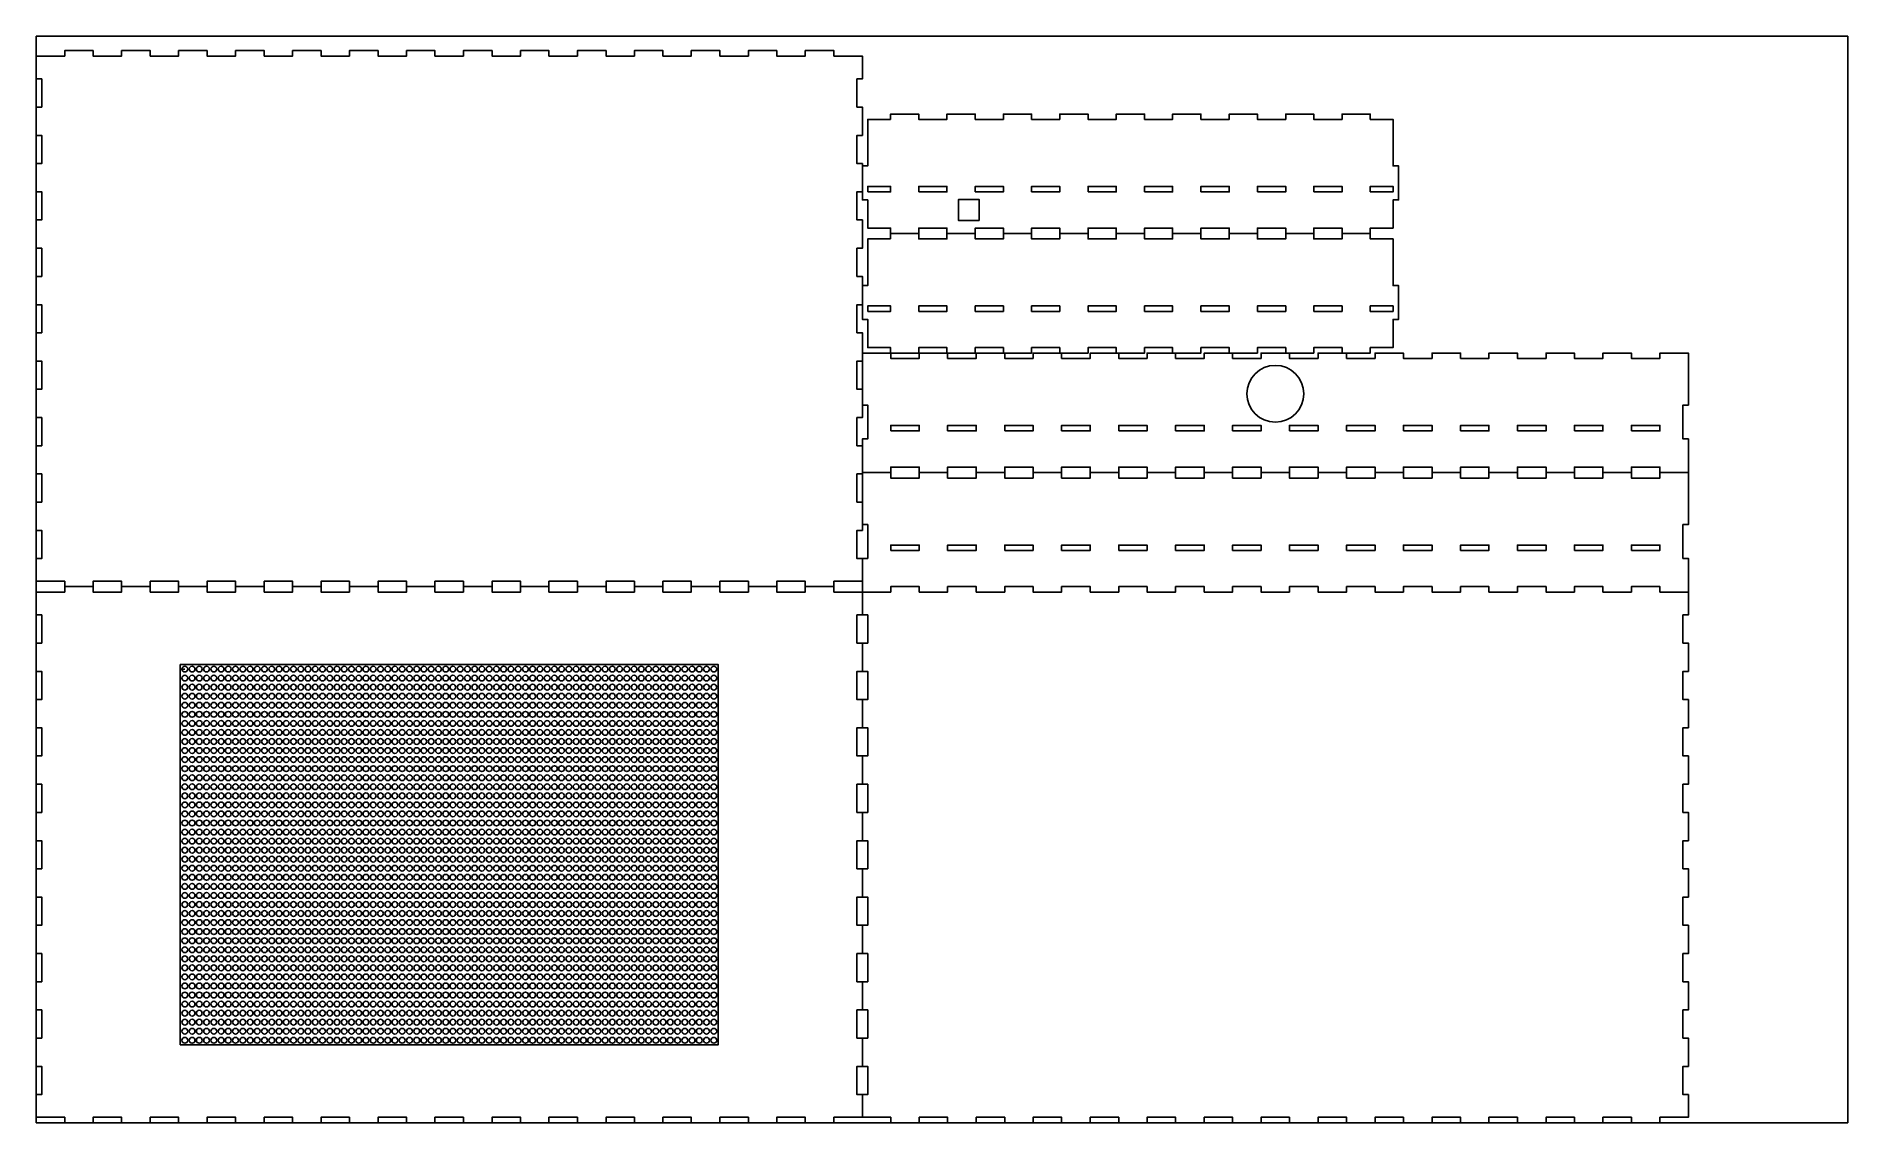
# Model space of a CAD drawing. Extents: x 0 to 1000, y 1 to 601.
import ezdxf

# ---------------------------------------------------------------- set-up
doc = ezdxf.new("R2010")
doc.units = 0
doc.layers.get('0').update_dxf_attribs({"linetype": 'CONTINUOUS'})
doc.layers.add('NEWLAYER', color=7, linetype='CONTINUOUS')

msp = doc.modelspace()

# ---------------------------------------------------------------- linework, layer by layer
at = {"linetype": 'Continuous'}
for p, q in [((0.4, 0.6), (0.4, 600.6)), ((0.4, 600.6), (1000.4, 600.6)), ((1000.4, 600.6), (1000.4, 0.6)), ((1000.4, 0.6), (0.4, 0.6))]:
    msp.add_line(p, q, dxfattribs=at)
msp.add_lwpolyline([(520.9, 498.8), (520.9, 510.3), (509.4, 510.3), (509.4, 498.8)], close=True, dxfattribs=at)
at = {"color": 240, "linetype": 'Continuous', "true_color": 0xed1f24}
msp.add_lwpolyline([(79.9, 43.6), (79.9, 253.6), (376.9, 253.6), (376.9, 43.6)], close=True, dxfattribs=at)
at = {"linetype": 'Continuous'}
msp.add_lwpolyline([(79.9, 253.6), (79.9, 251.1), (82.4, 251.1)], dxfattribs=at)
for centre, radius in [((684.4, 403.1), 15.7), ((82.4, 251.1), 1.59), ((86.4, 251.1), 1.59), ((90.4, 251.1), 1.59), ((94.4, 251.1), 1.59), ((98.4, 251.1), 1.59), ((102.4, 251.1), 1.59), ((106.4, 251.1), 1.59), ((110.4, 251.1), 1.59), ((114.4, 251.1), 1.59), ((118.4, 251.1), 1.59), ((122.4, 251.1), 1.59), ((126.4, 251.1), 1.59), ((130.4, 251.1), 1.59), ((134.4, 251.1), 1.59), ((138.4, 251.1), 1.59), ((142.4, 251.1), 1.59), ((146.4, 251.1), 1.59), ((150.4, 251.1), 1.59), ((154.4, 251.1), 1.59), ((158.4, 251.1), 1.59), ((162.4, 251.1), 1.59), ((166.4, 251.1), 1.59), ((170.4, 251.1), 1.59), ((174.4, 251.1), 1.59), ((178.4, 251.1), 1.59), ((182.4, 251.1), 1.59), ((186.4, 251.1), 1.59), ((190.4, 251.1), 1.59), ((194.4, 251.1), 1.59), ((198.4, 251.1), 1.59), ((202.4, 251.1), 1.59), ((206.4, 251.1), 1.59), ((210.4, 251.1), 1.59), ((214.4, 251.1), 1.59), ((218.4, 251.1), 1.59), ((222.4, 251.1), 1.59), ((226.4, 251.1), 1.59), ((230.4, 251.1), 1.59), ((234.4, 251.1), 1.59), ((238.4, 251.1), 1.59), ((242.4, 251.1), 1.59), ((246.4, 251.1), 1.59), ((250.4, 251.1), 1.59), ((254.4, 251.1), 1.59), ((258.4, 251.1), 1.59), ((262.4, 251.1), 1.59), ((266.4, 251.1), 1.59), ((270.4, 251.1), 1.59), ((274.4, 251.1), 1.59), ((278.4, 251.1), 1.59), ((282.4, 251.1), 1.59), ((286.4, 251.1), 1.59), ((290.4, 251.1), 1.59), ((294.4, 251.1), 1.59), ((298.4, 251.1), 1.59), ((302.4, 251.1), 1.59), ((306.4, 251.1), 1.59), ((310.4, 251.1), 1.59), ((314.4, 251.1), 1.59), ((318.4, 251.1), 1.59), ((322.4, 251.1), 1.59), ((326.4, 251.1), 1.59), ((330.4, 251.1), 1.59), ((334.4, 251.1), 1.59), ((338.4, 251.1), 1.59), ((342.4, 251.1), 1.59), ((346.4, 251.1), 1.59), ((350.4, 251.1), 1.59), ((354.4, 251.1), 1.59), ((358.4, 251.1), 1.59), ((362.4, 251.1), 1.59), ((366.4, 251.1), 1.59), ((370.4, 251.1), 1.59), ((374.4, 251.1), 1.59), ((82.4, 246.1), 1.59), ((82.4, 241.1), 1.59), ((86.4, 246.1), 1.59), ((86.4, 241.1), 1.59), ((90.4, 246.1), 1.59), ((90.4, 241.1), 1.59), ((94.4, 246.1), 1.59), ((94.4, 241.1), 1.59), ((98.4, 246.1), 1.59), ((98.4, 241.1), 1.59), ((102.4, 246.1), 1.59), ((102.4, 241.1), 1.59), ((106.4, 246.1), 1.59), ((106.4, 241.1), 1.59), ((110.4, 246.1), 1.59), ((110.4, 241.1), 1.59), ((114.4, 246.1), 1.59), ((114.4, 241.1), 1.59), ((118.4, 246.1), 1.59), ((118.4, 241.1), 1.59), ((122.4, 246.1), 1.59), ((122.4, 241.1), 1.59), ((126.4, 246.1), 1.59), ((126.4, 241.1), 1.59), ((130.4, 246.1), 1.59), ((130.4, 241.1), 1.59), ((134.4, 246.1), 1.59), ((134.4, 241.1), 1.59), ((138.4, 246.1), 1.59), ((138.4, 241.1), 1.59), ((142.4, 246.1), 1.59), ((142.4, 241.1), 1.59), ((146.4, 246.1), 1.59), ((146.4, 241.1), 1.59), ((150.4, 246.1), 1.59), ((150.4, 241.1), 1.59), ((154.4, 246.1), 1.59), ((154.4, 241.1), 1.59), ((158.4, 246.1), 1.59), ((158.4, 241.1), 1.59), ((162.4, 246.1), 1.59), ((162.4, 241.1), 1.59), ((166.4, 246.1), 1.59), ((166.4, 241.1), 1.59), ((170.4, 246.1), 1.59), ((170.4, 241.1), 1.59), ((174.4, 246.1), 1.59), ((174.4, 241.1), 1.59), ((178.4, 246.1), 1.59), ((178.4, 241.1), 1.59), ((182.4, 246.1), 1.59), ((182.4, 241.1), 1.59), ((186.4, 246.1), 1.59), ((186.4, 241.1), 1.59), ((190.4, 246.1), 1.59), ((190.4, 241.1), 1.59), ((194.4, 246.1), 1.59), ((194.4, 241.1), 1.59), ((198.4, 246.1), 1.59), ((198.4, 241.1), 1.59), ((202.4, 246.1), 1.59), ((202.4, 241.1), 1.59), ((206.4, 246.1), 1.59), ((206.4, 241.1), 1.59), ((210.4, 246.1), 1.59), ((210.4, 241.1), 1.59), ((214.4, 246.1), 1.59), ((214.4, 241.1), 1.59), ((218.4, 246.1), 1.59), ((218.4, 241.1), 1.59), ((222.4, 246.1), 1.59), ((222.4, 241.1), 1.59), ((226.4, 246.1), 1.59), ((226.4, 241.1), 1.59), ((230.4, 246.1), 1.59), ((230.4, 241.1), 1.59), ((234.4, 246.1), 1.59), ((234.4, 241.1), 1.59), ((238.4, 246.1), 1.59), ((238.4, 241.1), 1.59), ((242.4, 246.1), 1.59), ((242.4, 241.1), 1.59), ((246.4, 246.1), 1.59), ((246.4, 241.1), 1.59), ((250.4, 246.1), 1.59), ((250.4, 241.1), 1.59), ((254.4, 246.1), 1.59), ((254.4, 241.1), 1.59), ((258.4, 246.1), 1.59), ((258.4, 241.1), 1.59), ((262.4, 246.1), 1.59), ((262.4, 241.1), 1.59), ((266.4, 246.1), 1.59), ((266.4, 241.1), 1.59), ((270.4, 246.1), 1.59), ((270.4, 241.1), 1.59), ((274.4, 246.1), 1.59), ((274.4, 241.1), 1.59), ((278.4, 246.1), 1.59), ((278.4, 241.1), 1.59), ((282.4, 246.1), 1.59), ((282.4, 241.1), 1.59), ((286.4, 246.1), 1.59), ((286.4, 241.1), 1.59), ((290.4, 246.1), 1.59), ((290.4, 241.1), 1.59), ((294.4, 246.1), 1.59), ((294.4, 241.1), 1.59), ((298.4, 246.1), 1.59), ((298.4, 241.1), 1.59), ((302.4, 246.1), 1.59), ((302.4, 241.1), 1.59), ((306.4, 246.1), 1.59), ((306.4, 241.1), 1.59), ((310.4, 246.1), 1.59), ((310.4, 241.1), 1.59), ((314.4, 246.1), 1.59), ((314.4, 241.1), 1.59), ((318.4, 246.1), 1.59), ((318.4, 241.1), 1.59), ((322.4, 246.1), 1.59), ((322.4, 241.1), 1.59), ((326.4, 246.1), 1.59), ((326.4, 241.1), 1.59), ((330.4, 246.1), 1.59), ((330.4, 241.1), 1.59), ((334.4, 246.1), 1.59), ((334.4, 241.1), 1.59), ((338.4, 246.1), 1.59), ((338.4, 241.1), 1.59), ((342.4, 246.1), 1.59), ((342.4, 241.1), 1.59), ((346.4, 246.1), 1.59), ((346.4, 241.1), 1.59), ((350.4, 246.1), 1.59), ((350.4, 241.1), 1.59), ((354.4, 246.1), 1.59), ((354.4, 241.1), 1.59), ((358.4, 246.1), 1.59), ((358.4, 241.1), 1.59), ((362.4, 246.1), 1.59), ((362.4, 241.1), 1.59), ((366.4, 246.1), 1.59), ((366.4, 241.1), 1.59), ((370.4, 246.1), 1.59), ((370.4, 241.1), 1.59), ((374.4, 246.1), 1.59), ((374.4, 241.1), 1.59), ((82.4, 236.1), 1.59), ((82.4, 231.1), 1.59), ((86.4, 236.1), 1.59), ((86.4, 231.1), 1.59), ((90.4, 236.1), 1.59), ((90.4, 231.1), 1.59), ((94.4, 236.1), 1.59), ((94.4, 231.1), 1.59), ((98.4, 236.1), 1.59), ((98.4, 231.1), 1.59), ((102.4, 236.1), 1.59), ((102.4, 231.1), 1.59), ((106.4, 236.1), 1.59), ((106.4, 231.1), 1.59), ((110.4, 236.1), 1.59), ((110.4, 231.1), 1.59), ((114.4, 236.1), 1.59), ((114.4, 231.1), 1.59), ((118.4, 236.1), 1.59), ((118.4, 231.1), 1.59), ((122.4, 236.1), 1.59), ((122.4, 231.1), 1.59), ((126.4, 236.1), 1.59), ((126.4, 231.1), 1.59), ((130.4, 236.1), 1.59), ((130.4, 231.1), 1.59), ((134.4, 236.1), 1.59), ((134.4, 231.1), 1.59), ((138.4, 236.1), 1.59), ((138.4, 231.1), 1.59), ((142.4, 236.1), 1.59), ((142.4, 231.1), 1.59), ((146.4, 236.1), 1.59), ((146.4, 231.1), 1.59), ((150.4, 236.1), 1.59), ((150.4, 231.1), 1.59), ((154.4, 236.1), 1.59), ((154.4, 231.1), 1.59), ((158.4, 236.1), 1.59), ((158.4, 231.1), 1.59), ((162.4, 236.1), 1.59), ((162.4, 231.1), 1.59), ((166.4, 236.1), 1.59), ((166.4, 231.1), 1.59), ((170.4, 236.1), 1.59), ((170.4, 231.1), 1.59), ((174.4, 236.1), 1.59), ((174.4, 231.1), 1.59), ((178.4, 236.1), 1.59), ((178.4, 231.1), 1.59), ((182.4, 236.1), 1.59), ((182.4, 231.1), 1.59), ((186.4, 236.1), 1.59), ((186.4, 231.1), 1.59), ((190.4, 236.1), 1.59), ((190.4, 231.1), 1.59), ((194.4, 236.1), 1.59), ((194.4, 231.1), 1.59), ((198.4, 236.1), 1.59), ((198.4, 231.1), 1.59), ((202.4, 236.1), 1.59), ((202.4, 231.1), 1.59), ((206.4, 236.1), 1.59), ((206.4, 231.1), 1.59), ((210.4, 236.1), 1.59), ((210.4, 231.1), 1.59), ((214.4, 236.1), 1.59), ((214.4, 231.1), 1.59), ((218.4, 236.1), 1.59), ((218.4, 231.1), 1.59), ((222.4, 236.1), 1.59), ((222.4, 231.1), 1.59), ((226.4, 236.1), 1.59), ((226.4, 231.1), 1.59), ((230.4, 236.1), 1.59), ((230.4, 231.1), 1.59), ((234.4, 236.1), 1.59), ((234.4, 231.1), 1.59), ((238.4, 236.1), 1.59), ((238.4, 231.1), 1.59), ((242.4, 236.1), 1.59), ((242.4, 231.1), 1.59), ((246.4, 236.1), 1.59), ((246.4, 231.1), 1.59), ((250.4, 236.1), 1.59), ((250.4, 231.1), 1.59), ((254.4, 236.1), 1.59), ((254.4, 231.1), 1.59), ((258.4, 236.1), 1.59), ((258.4, 231.1), 1.59), ((262.4, 236.1), 1.59), ((262.4, 231.1), 1.59), ((266.4, 236.1), 1.59), ((266.4, 231.1), 1.59), ((270.4, 236.1), 1.59), ((270.4, 231.1), 1.59), ((274.4, 236.1), 1.59), ((274.4, 231.1), 1.59), ((278.4, 236.1), 1.59), ((278.4, 231.1), 1.59), ((282.4, 236.1), 1.59), ((282.4, 231.1), 1.59), ((286.4, 236.1), 1.59), ((286.4, 231.1), 1.59), ((290.4, 236.1), 1.59), ((290.4, 231.1), 1.59), ((294.4, 236.1), 1.59), ((294.4, 231.1), 1.59), ((298.4, 236.1), 1.59), ((298.4, 231.1), 1.59), ((302.4, 236.1), 1.59), ((302.4, 231.1), 1.59), ((306.4, 236.1), 1.59), ((306.4, 231.1), 1.59), ((310.4, 236.1), 1.59), ((310.4, 231.1), 1.59), ((314.4, 236.1), 1.59), ((314.4, 231.1), 1.59), ((318.4, 236.1), 1.59), ((318.4, 231.1), 1.59), ((322.4, 236.1), 1.59), ((322.4, 231.1), 1.59), ((326.4, 236.1), 1.59), ((326.4, 231.1), 1.59), ((330.4, 236.1), 1.59), ((330.4, 231.1), 1.59), ((334.4, 236.1), 1.59), ((334.4, 231.1), 1.59), ((338.4, 236.1), 1.59), ((338.4, 231.1), 1.59), ((342.4, 236.1), 1.59), ((342.4, 231.1), 1.59), ((346.4, 236.1), 1.59), ((346.4, 231.1), 1.59), ((350.4, 236.1), 1.59), ((350.4, 231.1), 1.59), ((354.4, 236.1), 1.59), ((354.4, 231.1), 1.59), ((358.4, 236.1), 1.59), ((358.4, 231.1), 1.59), ((362.4, 236.1), 1.59), ((362.4, 231.1), 1.59), ((366.4, 236.1), 1.59), ((366.4, 231.1), 1.59), ((370.4, 236.1), 1.59), ((370.4, 231.1), 1.59), ((374.4, 236.1), 1.59), ((374.4, 231.1), 1.59), ((82.4, 226.1), 1.59), ((82.4, 221.1), 1.59), ((86.4, 226.1), 1.59), ((86.4, 221.1), 1.59), ((90.4, 226.1), 1.59), ((90.4, 221.1), 1.59), ((94.4, 226.1), 1.59), ((94.4, 221.1), 1.59), ((98.4, 226.1), 1.59), ((98.4, 221.1), 1.59), ((102.4, 226.1), 1.59), ((102.4, 221.1), 1.59), ((106.4, 226.1), 1.59), ((106.4, 221.1), 1.59), ((110.4, 226.1), 1.59), ((110.4, 221.1), 1.59), ((114.4, 226.1), 1.59), ((114.4, 221.1), 1.59), ((118.4, 226.1), 1.59), ((118.4, 221.1), 1.59), ((122.4, 226.1), 1.59), ((122.4, 221.1), 1.59), ((126.4, 226.1), 1.59), ((126.4, 221.1), 1.59), ((130.4, 226.1), 1.59), ((130.4, 221.1), 1.59), ((134.4, 226.1), 1.59), ((134.4, 221.1), 1.59), ((138.4, 226.1), 1.59), ((138.4, 221.1), 1.59), ((142.4, 226.1), 1.59), ((142.4, 221.1), 1.59), ((146.4, 226.1), 1.59), ((146.4, 221.1), 1.59), ((150.4, 226.1), 1.59), ((150.4, 221.1), 1.59), ((154.4, 226.1), 1.59), ((154.4, 221.1), 1.59), ((158.4, 226.1), 1.59), ((158.4, 221.1), 1.59), ((162.4, 226.1), 1.59), ((162.4, 221.1), 1.59), ((166.4, 226.1), 1.59), ((166.4, 221.1), 1.59), ((170.4, 226.1), 1.59), ((170.4, 221.1), 1.59), ((174.4, 226.1), 1.59), ((174.4, 221.1), 1.59), ((178.4, 226.1), 1.59), ((178.4, 221.1), 1.59), ((182.4, 226.1), 1.59), ((182.4, 221.1), 1.59), ((186.4, 226.1), 1.59), ((186.4, 221.1), 1.59), ((190.4, 226.1), 1.59), ((190.4, 221.1), 1.59), ((194.4, 226.1), 1.59), ((194.4, 221.1), 1.59), ((198.4, 226.1), 1.59), ((198.4, 221.1), 1.59), ((202.4, 226.1), 1.59), ((202.4, 221.1), 1.59), ((206.4, 226.1), 1.59), ((206.4, 221.1), 1.59), ((210.4, 226.1), 1.59), ((210.4, 221.1), 1.59), ((214.4, 226.1), 1.59), ((214.4, 221.1), 1.59), ((218.4, 226.1), 1.59), ((218.4, 221.1), 1.59), ((222.4, 226.1), 1.59), ((222.4, 221.1), 1.59), ((226.4, 226.1), 1.59), ((226.4, 221.1), 1.59), ((230.4, 226.1), 1.59), ((230.4, 221.1), 1.59), ((234.4, 226.1), 1.59), ((234.4, 221.1), 1.59), ((238.4, 226.1), 1.59), ((238.4, 221.1), 1.59), ((242.4, 226.1), 1.59), ((242.4, 221.1), 1.59), ((246.4, 226.1), 1.59), ((246.4, 221.1), 1.59), ((250.4, 226.1), 1.59), ((250.4, 221.1), 1.59), ((254.4, 226.1), 1.59), ((254.4, 221.1), 1.59), ((258.4, 226.1), 1.59), ((258.4, 221.1), 1.59), ((262.4, 226.1), 1.59), ((262.4, 221.1), 1.59), ((266.4, 226.1), 1.59), ((266.4, 221.1), 1.59), ((270.4, 226.1), 1.59), ((270.4, 221.1), 1.59), ((274.4, 226.1), 1.59), ((274.4, 221.1), 1.59), ((278.4, 226.1), 1.59), ((278.4, 221.1), 1.59), ((282.4, 226.1), 1.59), ((282.4, 221.1), 1.59), ((286.4, 226.1), 1.59), ((286.4, 221.1), 1.59), ((290.4, 226.1), 1.59), ((290.4, 221.1), 1.59), ((294.4, 226.1), 1.59), ((294.4, 221.1), 1.59), ((298.4, 226.1), 1.59), ((298.4, 221.1), 1.59), ((302.4, 226.1), 1.59), ((302.4, 221.1), 1.59), ((306.4, 226.1), 1.59), ((306.4, 221.1), 1.59), ((310.4, 226.1), 1.59), ((310.4, 221.1), 1.59), ((314.4, 226.1), 1.59), ((314.4, 221.1), 1.59), ((318.4, 226.1), 1.59), ((318.4, 221.1), 1.59), ((322.4, 226.1), 1.59), ((322.4, 221.1), 1.59), ((326.4, 226.1), 1.59), ((326.4, 221.1), 1.59), ((330.4, 226.1), 1.59), ((330.4, 221.1), 1.59), ((334.4, 226.1), 1.59), ((334.4, 221.1), 1.59), ((338.4, 226.1), 1.59), ((338.4, 221.1), 1.59), ((342.4, 226.1), 1.59), ((342.4, 221.1), 1.59), ((346.4, 226.1), 1.59), ((346.4, 221.1), 1.59), ((350.4, 226.1), 1.59), ((350.4, 221.1), 1.59), ((354.4, 226.1), 1.59), ((354.4, 221.1), 1.59), ((358.4, 226.1), 1.59), ((358.4, 221.1), 1.59), ((362.4, 226.1), 1.59), ((362.4, 221.1), 1.59), ((366.4, 226.1), 1.59), ((366.4, 221.1), 1.59), ((370.4, 226.1), 1.59), ((370.4, 221.1), 1.59), ((374.4, 226.1), 1.59), ((374.4, 221.1), 1.59), ((82.4, 216.1), 1.59), ((82.4, 211.1), 1.59), ((86.4, 216.1), 1.59), ((86.4, 211.1), 1.59), ((90.4, 216.1), 1.59), ((90.4, 211.1), 1.59), ((94.4, 216.1), 1.59), ((94.4, 211.1), 1.59), ((98.4, 216.1), 1.59), ((98.4, 211.1), 1.59), ((102.4, 216.1), 1.59), ((102.4, 211.1), 1.59), ((106.4, 216.1), 1.59), ((106.4, 211.1), 1.59), ((110.4, 216.1), 1.59), ((110.4, 211.1), 1.59), ((114.4, 216.1), 1.59), ((114.4, 211.1), 1.59), ((118.4, 216.1), 1.59), ((118.4, 211.1), 1.59), ((122.4, 216.1), 1.59), ((122.4, 211.1), 1.59), ((126.4, 216.1), 1.59), ((126.4, 211.1), 1.59), ((130.4, 216.1), 1.59), ((130.4, 211.1), 1.59), ((134.4, 216.1), 1.59), ((134.4, 211.1), 1.59), ((138.4, 216.1), 1.59), ((138.4, 211.1), 1.59), ((142.4, 216.1), 1.59), ((142.4, 211.1), 1.59), ((146.4, 216.1), 1.59), ((146.4, 211.1), 1.59), ((150.4, 216.1), 1.59), ((150.4, 211.1), 1.59), ((154.4, 216.1), 1.59), ((154.4, 211.1), 1.59), ((158.4, 216.1), 1.59), ((158.4, 211.1), 1.59), ((162.4, 216.1), 1.59), ((162.4, 211.1), 1.59), ((166.4, 216.1), 1.59), ((166.4, 211.1), 1.59), ((170.4, 216.1), 1.59), ((170.4, 211.1), 1.59), ((174.4, 216.1), 1.59), ((174.4, 211.1), 1.59), ((178.4, 216.1), 1.59), ((178.4, 211.1), 1.59), ((182.4, 216.1), 1.59), ((182.4, 211.1), 1.59), ((186.4, 216.1), 1.59), ((186.4, 211.1), 1.59), ((190.4, 216.1), 1.59), ((190.4, 211.1), 1.59), ((194.4, 216.1), 1.59), ((194.4, 211.1), 1.59), ((198.4, 216.1), 1.59), ((198.4, 211.1), 1.59), ((202.4, 216.1), 1.59), ((202.4, 211.1), 1.59), ((206.4, 216.1), 1.59), ((206.4, 211.1), 1.59), ((210.4, 216.1), 1.59), ((210.4, 211.1), 1.59), ((214.4, 216.1), 1.59), ((214.4, 211.1), 1.59), ((218.4, 216.1), 1.59), ((218.4, 211.1), 1.59), ((222.4, 216.1), 1.59), ((222.4, 211.1), 1.59), ((226.4, 216.1), 1.59), ((226.4, 211.1), 1.59), ((230.4, 216.1), 1.59), ((230.4, 211.1), 1.59), ((234.4, 216.1), 1.59), ((234.4, 211.1), 1.59), ((238.4, 216.1), 1.59), ((238.4, 211.1), 1.59), ((242.4, 216.1), 1.59), ((242.4, 211.1), 1.59), ((246.4, 216.1), 1.59), ((246.4, 211.1), 1.59), ((250.4, 216.1), 1.59), ((250.4, 211.1), 1.59), ((254.4, 216.1), 1.59), ((254.4, 211.1), 1.59), ((258.4, 216.1), 1.59), ((258.4, 211.1), 1.59), ((262.4, 216.1), 1.59), ((262.4, 211.1), 1.59), ((266.4, 216.1), 1.59), ((266.4, 211.1), 1.59), ((270.4, 216.1), 1.59), ((270.4, 211.1), 1.59), ((274.4, 216.1), 1.59), ((274.4, 211.1), 1.59), ((278.4, 216.1), 1.59), ((278.4, 211.1), 1.59), ((282.4, 216.1), 1.59), ((282.4, 211.1), 1.59), ((286.4, 216.1), 1.59), ((286.4, 211.1), 1.59), ((290.4, 216.1), 1.59), ((290.4, 211.1), 1.59), ((294.4, 216.1), 1.59), ((294.4, 211.1), 1.59), ((298.4, 216.1), 1.59), ((298.4, 211.1), 1.59), ((302.4, 216.1), 1.59), ((302.4, 211.1), 1.59), ((306.4, 216.1), 1.59), ((306.4, 211.1), 1.59), ((310.4, 216.1), 1.59), ((310.4, 211.1), 1.59), ((314.4, 216.1), 1.59), ((314.4, 211.1), 1.59), ((318.4, 216.1), 1.59), ((318.4, 211.1), 1.59), ((322.4, 216.1), 1.59), ((322.4, 211.1), 1.59), ((326.4, 216.1), 1.59), ((326.4, 211.1), 1.59), ((330.4, 216.1), 1.59), ((330.4, 211.1), 1.59), ((334.4, 216.1), 1.59), ((334.4, 211.1), 1.59), ((338.4, 216.1), 1.59), ((338.4, 211.1), 1.59), ((342.4, 216.1), 1.59), ((342.4, 211.1), 1.59), ((346.4, 216.1), 1.59), ((346.4, 211.1), 1.59), ((350.4, 216.1), 1.59), ((350.4, 211.1), 1.59), ((354.4, 216.1), 1.59), ((354.4, 211.1), 1.59), ((358.4, 216.1), 1.59), ((358.4, 211.1), 1.59), ((362.4, 216.1), 1.59), ((362.4, 211.1), 1.59), ((366.4, 216.1), 1.59), ((366.4, 211.1), 1.59), ((370.4, 216.1), 1.59), ((370.4, 211.1), 1.59), ((374.4, 216.1), 1.59), ((374.4, 211.1), 1.59), ((82.4, 206.1), 1.59), ((82.4, 201.1), 1.59), ((86.4, 206.1), 1.59), ((86.4, 201.1), 1.59), ((90.4, 206.1), 1.59), ((90.4, 201.1), 1.59), ((94.4, 206.1), 1.59), ((94.4, 201.1), 1.59), ((98.4, 206.1), 1.59), ((98.4, 201.1), 1.59), ((102.4, 206.1), 1.59), ((102.4, 201.1), 1.59), ((106.4, 206.1), 1.59), ((106.4, 201.1), 1.59), ((110.4, 206.1), 1.59), ((110.4, 201.1), 1.59), ((114.4, 206.1), 1.59), ((114.4, 201.1), 1.59), ((118.4, 206.1), 1.59), ((118.4, 201.1), 1.59), ((122.4, 206.1), 1.59), ((122.4, 201.1), 1.59), ((126.4, 206.1), 1.59), ((126.4, 201.1), 1.59), ((130.4, 206.1), 1.59), ((130.4, 201.1), 1.59), ((134.4, 206.1), 1.59), ((134.4, 201.1), 1.59), ((138.4, 206.1), 1.59), ((138.4, 201.1), 1.59), ((142.4, 206.1), 1.59), ((142.4, 201.1), 1.59), ((146.4, 206.1), 1.59), ((146.4, 201.1), 1.59), ((150.4, 206.1), 1.59), ((150.4, 201.1), 1.59), ((154.4, 206.1), 1.59), ((154.4, 201.1), 1.59), ((158.4, 206.1), 1.59), ((158.4, 201.1), 1.59), ((162.4, 206.1), 1.59), ((162.4, 201.1), 1.59), ((166.4, 206.1), 1.59), ((166.4, 201.1), 1.59), ((170.4, 206.1), 1.59), ((170.4, 201.1), 1.59), ((174.4, 206.1), 1.59), ((174.4, 201.1), 1.59), ((178.4, 206.1), 1.59), ((178.4, 201.1), 1.59), ((182.4, 206.1), 1.59), ((182.4, 201.1), 1.59), ((186.4, 206.1), 1.59), ((186.4, 201.1), 1.59), ((190.4, 206.1), 1.59), ((190.4, 201.1), 1.59), ((194.4, 206.1), 1.59), ((194.4, 201.1), 1.59), ((198.4, 206.1), 1.59), ((198.4, 201.1), 1.59), ((202.4, 206.1), 1.59), ((202.4, 201.1), 1.59), ((206.4, 206.1), 1.59), ((206.4, 201.1), 1.59), ((210.4, 206.1), 1.59), ((210.4, 201.1), 1.59), ((214.4, 206.1), 1.59), ((214.4, 201.1), 1.59), ((218.4, 206.1), 1.59), ((218.4, 201.1), 1.59), ((222.4, 206.1), 1.59), ((222.4, 201.1), 1.59), ((226.4, 206.1), 1.59), ((226.4, 201.1), 1.59), ((230.4, 206.1), 1.59), ((230.4, 201.1), 1.59), ((234.4, 206.1), 1.59), ((234.4, 201.1), 1.59), ((238.4, 206.1), 1.59), ((238.4, 201.1), 1.59), ((242.4, 206.1), 1.59), ((242.4, 201.1), 1.59), ((246.4, 206.1), 1.59), ((246.4, 201.1), 1.59), ((250.4, 206.1), 1.59), ((250.4, 201.1), 1.59), ((254.4, 206.1), 1.59), ((254.4, 201.1), 1.59), ((258.4, 206.1), 1.59), ((258.4, 201.1), 1.59), ((262.4, 206.1), 1.59), ((262.4, 201.1), 1.59), ((266.4, 206.1), 1.59), ((266.4, 201.1), 1.59), ((270.4, 206.1), 1.59), ((270.4, 201.1), 1.59), ((274.4, 206.1), 1.59), ((274.4, 201.1), 1.59), ((278.4, 206.1), 1.59), ((278.4, 201.1), 1.59), ((282.4, 206.1), 1.59), ((282.4, 201.1), 1.59), ((286.4, 206.1), 1.59), ((286.4, 201.1), 1.59), ((290.4, 206.1), 1.59), ((290.4, 201.1), 1.59), ((294.4, 206.1), 1.59), ((294.4, 201.1), 1.59), ((298.4, 206.1), 1.59), ((298.4, 201.1), 1.59), ((302.4, 206.1), 1.59), ((302.4, 201.1), 1.59), ((306.4, 206.1), 1.59), ((306.4, 201.1), 1.59), ((310.4, 206.1), 1.59), ((310.4, 201.1), 1.59), ((314.4, 206.1), 1.59), ((314.4, 201.1), 1.59), ((318.4, 206.1), 1.59), ((318.4, 201.1), 1.59), ((322.4, 206.1), 1.59), ((322.4, 201.1), 1.59), ((326.4, 206.1), 1.59), ((326.4, 201.1), 1.59), ((330.4, 206.1), 1.59), ((330.4, 201.1), 1.59), ((334.4, 206.1), 1.59), ((334.4, 201.1), 1.59), ((338.4, 206.1), 1.59), ((338.4, 201.1), 1.59), ((342.4, 206.1), 1.59), ((342.4, 201.1), 1.59), ((346.4, 206.1), 1.59), ((346.4, 201.1), 1.59), ((350.4, 206.1), 1.59), ((350.4, 201.1), 1.59), ((354.4, 206.1), 1.59), ((354.4, 201.1), 1.59), ((358.4, 206.1), 1.59), ((358.4, 201.1), 1.59), ((362.4, 206.1), 1.59), ((362.4, 201.1), 1.59), ((366.4, 206.1), 1.59), ((366.4, 201.1), 1.59), ((370.4, 206.1), 1.59), ((370.4, 201.1), 1.59), ((374.4, 206.1), 1.59), ((374.4, 201.1), 1.59), ((82.4, 196.1), 1.59), ((82.4, 191.1), 1.59), ((86.4, 196.1), 1.59), ((86.4, 191.1), 1.59), ((90.4, 196.1), 1.59), ((90.4, 191.1), 1.59), ((94.4, 196.1), 1.59), ((94.4, 191.1), 1.59), ((98.4, 196.1), 1.59), ((98.4, 191.1), 1.59), ((102.4, 196.1), 1.59), ((102.4, 191.1), 1.59), ((106.4, 196.1), 1.59), ((106.4, 191.1), 1.59), ((110.4, 196.1), 1.59), ((110.4, 191.1), 1.59), ((114.4, 196.1), 1.59), ((114.4, 191.1), 1.59), ((118.4, 196.1), 1.59), ((118.4, 191.1), 1.59), ((122.4, 196.1), 1.59), ((122.4, 191.1), 1.59), ((126.4, 196.1), 1.59), ((126.4, 191.1), 1.59), ((130.4, 196.1), 1.59), ((130.4, 191.1), 1.59), ((134.4, 196.1), 1.59), ((134.4, 191.1), 1.59), ((138.4, 196.1), 1.59), ((138.4, 191.1), 1.59), ((142.4, 196.1), 1.59), ((142.4, 191.1), 1.59), ((146.4, 196.1), 1.59), ((146.4, 191.1), 1.59), ((150.4, 196.1), 1.59), ((150.4, 191.1), 1.59), ((154.4, 196.1), 1.59), ((154.4, 191.1), 1.59), ((158.4, 196.1), 1.59), ((158.4, 191.1), 1.59), ((162.4, 196.1), 1.59), ((162.4, 191.1), 1.59), ((166.4, 196.1), 1.59), ((166.4, 191.1), 1.59), ((170.4, 196.1), 1.59), ((170.4, 191.1), 1.59), ((174.4, 196.1), 1.59), ((174.4, 191.1), 1.59), ((178.4, 196.1), 1.59), ((178.4, 191.1), 1.59), ((182.4, 196.1), 1.59), ((182.4, 191.1), 1.59), ((186.4, 196.1), 1.59), ((186.4, 191.1), 1.59), ((190.4, 196.1), 1.59), ((190.4, 191.1), 1.59), ((194.4, 196.1), 1.59), ((194.4, 191.1), 1.59), ((198.4, 196.1), 1.59), ((198.4, 191.1), 1.59), ((202.4, 196.1), 1.59), ((202.4, 191.1), 1.59), ((206.4, 196.1), 1.59), ((206.4, 191.1), 1.59), ((210.4, 196.1), 1.59), ((210.4, 191.1), 1.59), ((214.4, 196.1), 1.59), ((214.4, 191.1), 1.59), ((218.4, 196.1), 1.59), ((218.4, 191.1), 1.59), ((222.4, 196.1), 1.59), ((222.4, 191.1), 1.59), ((226.4, 196.1), 1.59), ((226.4, 191.1), 1.59), ((230.4, 196.1), 1.59), ((230.4, 191.1), 1.59), ((234.4, 196.1), 1.59), ((234.4, 191.1), 1.59), ((238.4, 196.1), 1.59), ((238.4, 191.1), 1.59), ((242.4, 196.1), 1.59), ((242.4, 191.1), 1.59), ((246.4, 196.1), 1.59), ((246.4, 191.1), 1.59), ((250.4, 196.1), 1.59), ((250.4, 191.1), 1.59), ((254.4, 196.1), 1.59), ((254.4, 191.1), 1.59), ((258.4, 196.1), 1.59), ((258.4, 191.1), 1.59), ((262.4, 196.1), 1.59), ((262.4, 191.1), 1.59), ((266.4, 196.1), 1.59), ((266.4, 191.1), 1.59), ((270.4, 196.1), 1.59), ((270.4, 191.1), 1.59), ((274.4, 196.1), 1.59), ((274.4, 191.1), 1.59), ((278.4, 196.1), 1.59), ((278.4, 191.1), 1.59), ((282.4, 196.1), 1.59), ((282.4, 191.1), 1.59), ((286.4, 196.1), 1.59), ((286.4, 191.1), 1.59), ((290.4, 196.1), 1.59), ((290.4, 191.1), 1.59), ((294.4, 196.1), 1.59), ((294.4, 191.1), 1.59), ((298.4, 196.1), 1.59), ((298.4, 191.1), 1.59), ((302.4, 196.1), 1.59), ((302.4, 191.1), 1.59), ((306.4, 196.1), 1.59), ((306.4, 191.1), 1.59), ((310.4, 196.1), 1.59), ((310.4, 191.1), 1.59), ((314.4, 196.1), 1.59), ((314.4, 191.1), 1.59), ((318.4, 196.1), 1.59), ((318.4, 191.1), 1.59), ((322.4, 196.1), 1.59), ((322.4, 191.1), 1.59), ((326.4, 196.1), 1.59), ((326.4, 191.1), 1.59), ((330.4, 196.1), 1.59), ((330.4, 191.1), 1.59), ((334.4, 196.1), 1.59), ((334.4, 191.1), 1.59), ((338.4, 196.1), 1.59), ((338.4, 191.1), 1.59), ((342.4, 196.1), 1.59), ((342.4, 191.1), 1.59), ((346.4, 196.1), 1.59), ((346.4, 191.1), 1.59), ((350.4, 196.1), 1.59), ((350.4, 191.1), 1.59), ((354.4, 196.1), 1.59), ((354.4, 191.1), 1.59), ((358.4, 196.1), 1.59), ((358.4, 191.1), 1.59), ((362.4, 196.1), 1.59), ((362.4, 191.1), 1.59), ((366.4, 196.1), 1.59), ((366.4, 191.1), 1.59), ((370.4, 196.1), 1.59), ((370.4, 191.1), 1.59), ((374.4, 196.1), 1.59), ((374.4, 191.1), 1.59), ((82.4, 186.1), 1.59), ((82.4, 181.1), 1.59), ((86.4, 186.1), 1.59), ((86.4, 181.1), 1.59), ((90.4, 186.1), 1.59), ((90.4, 181.1), 1.59), ((94.4, 186.1), 1.59), ((94.4, 181.1), 1.59), ((98.4, 186.1), 1.59), ((98.4, 181.1), 1.59), ((102.4, 186.1), 1.59), ((102.4, 181.1), 1.59), ((106.4, 186.1), 1.59), ((106.4, 181.1), 1.59), ((110.4, 186.1), 1.59), ((110.4, 181.1), 1.59), ((114.4, 186.1), 1.59), ((114.4, 181.1), 1.59), ((118.4, 186.1), 1.59), ((118.4, 181.1), 1.59), ((122.4, 186.1), 1.59), ((122.4, 181.1), 1.59), ((126.4, 186.1), 1.59), ((126.4, 181.1), 1.59), ((130.4, 186.1), 1.59), ((130.4, 181.1), 1.59), ((134.4, 186.1), 1.59), ((134.4, 181.1), 1.59), ((138.4, 186.1), 1.59), ((138.4, 181.1), 1.59), ((142.4, 186.1), 1.59), ((142.4, 181.1), 1.59), ((146.4, 186.1), 1.59), ((146.4, 181.1), 1.59), ((150.4, 186.1), 1.59), ((150.4, 181.1), 1.59), ((154.4, 186.1), 1.59), ((154.4, 181.1), 1.59), ((158.4, 186.1), 1.59), ((158.4, 181.1), 1.59), ((162.4, 186.1), 1.59), ((162.4, 181.1), 1.59), ((166.4, 186.1), 1.59), ((166.4, 181.1), 1.59), ((170.4, 186.1), 1.59), ((170.4, 181.1), 1.59), ((174.4, 186.1), 1.59), ((174.4, 181.1), 1.59), ((178.4, 186.1), 1.59), ((178.4, 181.1), 1.59), ((182.4, 186.1), 1.59), ((182.4, 181.1), 1.59), ((186.4, 186.1), 1.59), ((186.4, 181.1), 1.59), ((190.4, 186.1), 1.59), ((190.4, 181.1), 1.59), ((194.4, 186.1), 1.59), ((194.4, 181.1), 1.59), ((198.4, 186.1), 1.59), ((198.4, 181.1), 1.59), ((202.4, 186.1), 1.59), ((202.4, 181.1), 1.59), ((206.4, 186.1), 1.59), ((206.4, 181.1), 1.59), ((210.4, 186.1), 1.59), ((210.4, 181.1), 1.59), ((214.4, 186.1), 1.59), ((214.4, 181.1), 1.59), ((218.4, 186.1), 1.59), ((218.4, 181.1), 1.59), ((222.4, 186.1), 1.59), ((222.4, 181.1), 1.59), ((226.4, 186.1), 1.59), ((226.4, 181.1), 1.59), ((230.4, 186.1), 1.59), ((230.4, 181.1), 1.59), ((234.4, 186.1), 1.59), ((234.4, 181.1), 1.59), ((238.4, 186.1), 1.59), ((238.4, 181.1), 1.59), ((242.4, 186.1), 1.59), ((242.4, 181.1), 1.59), ((246.4, 186.1), 1.59), ((246.4, 181.1), 1.59), ((250.4, 186.1), 1.59), ((250.4, 181.1), 1.59), ((254.4, 186.1), 1.59), ((254.4, 181.1), 1.59), ((258.4, 186.1), 1.59), ((258.4, 181.1), 1.59), ((262.4, 186.1), 1.59), ((262.4, 181.1), 1.59), ((266.4, 186.1), 1.59), ((266.4, 181.1), 1.59), ((270.4, 186.1), 1.59), ((270.4, 181.1), 1.59), ((274.4, 186.1), 1.59), ((274.4, 181.1), 1.59), ((278.4, 186.1), 1.59), ((278.4, 181.1), 1.59), ((282.4, 186.1), 1.59), ((282.4, 181.1), 1.59), ((286.4, 186.1), 1.59), ((286.4, 181.1), 1.59), ((290.4, 186.1), 1.59), ((290.4, 181.1), 1.59), ((294.4, 186.1), 1.59), ((294.4, 181.1), 1.59), ((298.4, 186.1), 1.59), ((298.4, 181.1), 1.59), ((302.4, 186.1), 1.59), ((302.4, 181.1), 1.59), ((306.4, 186.1), 1.59), ((306.4, 181.1), 1.59), ((310.4, 186.1), 1.59), ((310.4, 181.1), 1.59), ((314.4, 186.1), 1.59), ((314.4, 181.1), 1.59), ((318.4, 186.1), 1.59), ((318.4, 181.1), 1.59), ((322.4, 186.1), 1.59), ((322.4, 181.1), 1.59), ((326.4, 186.1), 1.59), ((326.4, 181.1), 1.59), ((330.4, 186.1), 1.59), ((330.4, 181.1), 1.59), ((334.4, 186.1), 1.59), ((334.4, 181.1), 1.59), ((338.4, 186.1), 1.59), ((338.4, 181.1), 1.59), ((342.4, 186.1), 1.59), ((342.4, 181.1), 1.59), ((346.4, 186.1), 1.59), ((346.4, 181.1), 1.59), ((350.4, 186.1), 1.59), ((350.4, 181.1), 1.59), ((354.4, 186.1), 1.59), ((354.4, 181.1), 1.59), ((358.4, 186.1), 1.59), ((358.4, 181.1), 1.59), ((362.4, 186.1), 1.59), ((362.4, 181.1), 1.59), ((366.4, 186.1), 1.59), ((366.4, 181.1), 1.59), ((370.4, 186.1), 1.59), ((370.4, 181.1), 1.59), ((374.4, 186.1), 1.59), ((374.4, 181.1), 1.59), ((82.4, 176.1), 1.59), ((82.4, 171.1), 1.59), ((86.4, 176.1), 1.59), ((86.4, 171.1), 1.59), ((90.4, 176.1), 1.59), ((90.4, 171.1), 1.59), ((94.4, 176.1), 1.59), ((94.4, 171.1), 1.59), ((98.4, 176.1), 1.59), ((98.4, 171.1), 1.59), ((102.4, 176.1), 1.59), ((102.4, 171.1), 1.59), ((106.4, 176.1), 1.59), ((106.4, 171.1), 1.59), ((110.4, 176.1), 1.59), ((110.4, 171.1), 1.59), ((114.4, 176.1), 1.59), ((114.4, 171.1), 1.59), ((118.4, 176.1), 1.59), ((118.4, 171.1), 1.59), ((122.4, 176.1), 1.59), ((122.4, 171.1), 1.59), ((126.4, 176.1), 1.59), ((126.4, 171.1), 1.59), ((130.4, 176.1), 1.59), ((130.4, 171.1), 1.59), ((134.4, 176.1), 1.59), ((134.4, 171.1), 1.59), ((138.4, 176.1), 1.59), ((138.4, 171.1), 1.59), ((142.4, 176.1), 1.59), ((142.4, 171.1), 1.59), ((146.4, 176.1), 1.59), ((146.4, 171.1), 1.59), ((150.4, 176.1), 1.59), ((150.4, 171.1), 1.59), ((154.4, 176.1), 1.59), ((154.4, 171.1), 1.59), ((158.4, 176.1), 1.59), ((158.4, 171.1), 1.59), ((162.4, 176.1), 1.59), ((162.4, 171.1), 1.59), ((166.4, 176.1), 1.59), ((166.4, 171.1), 1.59), ((170.4, 176.1), 1.59), ((170.4, 171.1), 1.59), ((174.4, 176.1), 1.59), ((174.4, 171.1), 1.59), ((178.4, 176.1), 1.59), ((178.4, 171.1), 1.59), ((182.4, 176.1), 1.59), ((182.4, 171.1), 1.59), ((186.4, 176.1), 1.59), ((186.4, 171.1), 1.59), ((190.4, 176.1), 1.59), ((190.4, 171.1), 1.59), ((194.4, 176.1), 1.59), ((194.4, 171.1), 1.59), ((198.4, 176.1), 1.59), ((198.4, 171.1), 1.59), ((202.4, 176.1), 1.59), ((202.4, 171.1), 1.59), ((206.4, 176.1), 1.59), ((206.4, 171.1), 1.59), ((210.4, 176.1), 1.59), ((210.4, 171.1), 1.59), ((214.4, 176.1), 1.59), ((214.4, 171.1), 1.59), ((218.4, 176.1), 1.59), ((218.4, 171.1), 1.59), ((222.4, 176.1), 1.59), ((222.4, 171.1), 1.59), ((226.4, 176.1), 1.59), ((226.4, 171.1), 1.59), ((230.4, 176.1), 1.59), ((230.4, 171.1), 1.59), ((234.4, 176.1), 1.59), ((234.4, 171.1), 1.59), ((238.4, 176.1), 1.59), ((238.4, 171.1), 1.59), ((242.4, 176.1), 1.59), ((242.4, 171.1), 1.59), ((246.4, 176.1), 1.59), ((246.4, 171.1), 1.59), ((250.4, 176.1), 1.59), ((250.4, 171.1), 1.59), ((254.4, 176.1), 1.59), ((254.4, 171.1), 1.59), ((258.4, 176.1), 1.59), ((258.4, 171.1), 1.59), ((262.4, 176.1), 1.59), ((262.4, 171.1), 1.59), ((266.4, 176.1), 1.59), ((266.4, 171.1), 1.59), ((270.4, 176.1), 1.59), ((270.4, 171.1), 1.59), ((274.4, 176.1), 1.59), ((274.4, 171.1), 1.59), ((278.4, 176.1), 1.59), ((278.4, 171.1), 1.59), ((282.4, 176.1), 1.59), ((282.4, 171.1), 1.59), ((286.4, 176.1), 1.59), ((286.4, 171.1), 1.59), ((290.4, 176.1), 1.59), ((290.4, 171.1), 1.59), ((294.4, 176.1), 1.59), ((294.4, 171.1), 1.59), ((298.4, 176.1), 1.59), ((298.4, 171.1), 1.59), ((302.4, 176.1), 1.59), ((302.4, 171.1), 1.59), ((306.4, 176.1), 1.59), ((306.4, 171.1), 1.59), ((310.4, 176.1), 1.59), ((310.4, 171.1), 1.59), ((314.4, 176.1), 1.59), ((314.4, 171.1), 1.59), ((318.4, 176.1), 1.59), ((318.4, 171.1), 1.59), ((322.4, 176.1), 1.59), ((322.4, 171.1), 1.59), ((326.4, 176.1), 1.59), ((326.4, 171.1), 1.59), ((330.4, 176.1), 1.59), ((330.4, 171.1), 1.59), ((334.4, 176.1), 1.59), ((334.4, 171.1), 1.59), ((338.4, 176.1), 1.59), ((338.4, 171.1), 1.59), ((342.4, 176.1), 1.59), ((342.4, 171.1), 1.59), ((346.4, 176.1), 1.59), ((346.4, 171.1), 1.59), ((350.4, 176.1), 1.59), ((350.4, 171.1), 1.59), ((354.4, 176.1), 1.59), ((354.4, 171.1), 1.59), ((358.4, 176.1), 1.59), ((358.4, 171.1), 1.59), ((362.4, 176.1), 1.59), ((362.4, 171.1), 1.59), ((366.4, 176.1), 1.59), ((366.4, 171.1), 1.59), ((370.4, 176.1), 1.59), ((370.4, 171.1), 1.59), ((374.4, 176.1), 1.59), ((374.4, 171.1), 1.59), ((82.4, 166.1), 1.59), ((82.4, 161.1), 1.59), ((86.4, 166.1), 1.59), ((86.4, 161.1), 1.59), ((90.4, 166.1), 1.59), ((90.4, 161.1), 1.59), ((94.4, 166.1), 1.59), ((94.4, 161.1), 1.59), ((98.4, 166.1), 1.59), ((98.4, 161.1), 1.59), ((102.4, 166.1), 1.59), ((102.4, 161.1), 1.59), ((106.4, 166.1), 1.59), ((106.4, 161.1), 1.59), ((110.4, 166.1), 1.59), ((110.4, 161.1), 1.59), ((114.4, 166.1), 1.59), ((114.4, 161.1), 1.59), ((118.4, 166.1), 1.59), ((118.4, 161.1), 1.59), ((122.4, 166.1), 1.59), ((122.4, 161.1), 1.59), ((126.4, 166.1), 1.59), ((126.4, 161.1), 1.59), ((130.4, 166.1), 1.59), ((130.4, 161.1), 1.59), ((134.4, 166.1), 1.59), ((134.4, 161.1), 1.59), ((138.4, 166.1), 1.59), ((138.4, 161.1), 1.59), ((142.4, 166.1), 1.59), ((142.4, 161.1), 1.59), ((146.4, 166.1), 1.59), ((146.4, 161.1), 1.59), ((150.4, 166.1), 1.59), ((150.4, 161.1), 1.59), ((154.4, 166.1), 1.59), ((154.4, 161.1), 1.59), ((158.4, 166.1), 1.59), ((158.4, 161.1), 1.59), ((162.4, 166.1), 1.59), ((162.4, 161.1), 1.59), ((166.4, 166.1), 1.59), ((166.4, 161.1), 1.59), ((170.4, 166.1), 1.59), ((170.4, 161.1), 1.59), ((174.4, 166.1), 1.59), ((174.4, 161.1), 1.59), ((178.4, 166.1), 1.59), ((178.4, 161.1), 1.59), ((182.4, 166.1), 1.59), ((182.4, 161.1), 1.59), ((186.4, 166.1), 1.59), ((186.4, 161.1), 1.59), ((190.4, 166.1), 1.59), ((190.4, 161.1), 1.59), ((194.4, 166.1), 1.59), ((194.4, 161.1), 1.59), ((198.4, 166.1), 1.59), ((198.4, 161.1), 1.59), ((202.4, 166.1), 1.59), ((202.4, 161.1), 1.59), ((206.4, 166.1), 1.59), ((206.4, 161.1), 1.59), ((210.4, 166.1), 1.59), ((210.4, 161.1), 1.59), ((214.4, 166.1), 1.59), ((214.4, 161.1), 1.59), ((218.4, 166.1), 1.59), ((218.4, 161.1), 1.59), ((222.4, 166.1), 1.59), ((222.4, 161.1), 1.59), ((226.4, 166.1), 1.59), ((226.4, 161.1), 1.59), ((230.4, 166.1), 1.59), ((230.4, 161.1), 1.59), ((234.4, 166.1), 1.59), ((234.4, 161.1), 1.59), ((238.4, 166.1), 1.59), ((238.4, 161.1), 1.59), ((242.4, 166.1), 1.59), ((242.4, 161.1), 1.59), ((246.4, 166.1), 1.59), ((246.4, 161.1), 1.59), ((250.4, 166.1), 1.59), ((250.4, 161.1), 1.59), ((254.4, 166.1), 1.59), ((254.4, 161.1), 1.59), ((258.4, 166.1), 1.59), ((258.4, 161.1), 1.59), ((262.4, 166.1), 1.59), ((262.4, 161.1), 1.59), ((266.4, 166.1), 1.59), ((266.4, 161.1), 1.59), ((270.4, 166.1), 1.59), ((270.4, 161.1), 1.59), ((274.4, 166.1), 1.59), ((274.4, 161.1), 1.59), ((278.4, 166.1), 1.59), ((278.4, 161.1), 1.59), ((282.4, 166.1), 1.59), ((282.4, 161.1), 1.59), ((286.4, 166.1), 1.59), ((286.4, 161.1), 1.59), ((290.4, 166.1), 1.59), ((290.4, 161.1), 1.59), ((294.4, 166.1), 1.59), ((294.4, 161.1), 1.59), ((298.4, 166.1), 1.59), ((298.4, 161.1), 1.59), ((302.4, 166.1), 1.59), ((302.4, 161.1), 1.59), ((306.4, 166.1), 1.59), ((306.4, 161.1), 1.59), ((310.4, 166.1), 1.59), ((310.4, 161.1), 1.59), ((314.4, 166.1), 1.59), ((314.4, 161.1), 1.59), ((318.4, 166.1), 1.59), ((318.4, 161.1), 1.59), ((322.4, 166.1), 1.59), ((322.4, 161.1), 1.59), ((326.4, 166.1), 1.59), ((326.4, 161.1), 1.59), ((330.4, 166.1), 1.59), ((330.4, 161.1), 1.59), ((334.4, 166.1), 1.59), ((334.4, 161.1), 1.59), ((338.4, 166.1), 1.59), ((338.4, 161.1), 1.59), ((342.4, 166.1), 1.59), ((342.4, 161.1), 1.59), ((346.4, 166.1), 1.59), ((346.4, 161.1), 1.59), ((350.4, 166.1), 1.59), ((350.4, 161.1), 1.59), ((354.4, 166.1), 1.59), ((354.4, 161.1), 1.59), ((358.4, 166.1), 1.59), ((358.4, 161.1), 1.59), ((362.4, 166.1), 1.59), ((362.4, 161.1), 1.59), ((366.4, 166.1), 1.59), ((366.4, 161.1), 1.59), ((370.4, 166.1), 1.59), ((370.4, 161.1), 1.59), ((374.4, 166.1), 1.59), ((374.4, 161.1), 1.59), ((82.4, 156.1), 1.59), ((82.4, 151.1), 1.59), ((86.4, 156.1), 1.59), ((86.4, 151.1), 1.59), ((90.4, 156.1), 1.59), ((90.4, 151.1), 1.59), ((94.4, 156.1), 1.59), ((94.4, 151.1), 1.59), ((98.4, 156.1), 1.59), ((98.4, 151.1), 1.59), ((102.4, 156.1), 1.59), ((102.4, 151.1), 1.59), ((106.4, 156.1), 1.59), ((106.4, 151.1), 1.59), ((110.4, 156.1), 1.59), ((110.4, 151.1), 1.59), ((114.4, 156.1), 1.59), ((114.4, 151.1), 1.59), ((118.4, 156.1), 1.59), ((118.4, 151.1), 1.59), ((122.4, 156.1), 1.59), ((122.4, 151.1), 1.59), ((126.4, 156.1), 1.59), ((126.4, 151.1), 1.59), ((130.4, 156.1), 1.59), ((130.4, 151.1), 1.59), ((134.4, 156.1), 1.59), ((134.4, 151.1), 1.59), ((138.4, 156.1), 1.59), ((138.4, 151.1), 1.59), ((142.4, 156.1), 1.59), ((142.4, 151.1), 1.59), ((146.4, 156.1), 1.59), ((146.4, 151.1), 1.59), ((150.4, 156.1), 1.59), ((150.4, 151.1), 1.59), ((154.4, 156.1), 1.59), ((154.4, 151.1), 1.59), ((158.4, 156.1), 1.59), ((158.4, 151.1), 1.59), ((162.4, 156.1), 1.59), ((162.4, 151.1), 1.59), ((166.4, 156.1), 1.59), ((166.4, 151.1), 1.59), ((170.4, 156.1), 1.59), ((170.4, 151.1), 1.59), ((174.4, 156.1), 1.59), ((174.4, 151.1), 1.59), ((178.4, 156.1), 1.59), ((178.4, 151.1), 1.59), ((182.4, 156.1), 1.59), ((182.4, 151.1), 1.59), ((186.4, 156.1), 1.59), ((186.4, 151.1), 1.59), ((190.4, 156.1), 1.59), ((190.4, 151.1), 1.59), ((194.4, 156.1), 1.59), ((194.4, 151.1), 1.59), ((198.4, 156.1), 1.59), ((198.4, 151.1), 1.59), ((202.4, 156.1), 1.59), ((202.4, 151.1), 1.59), ((206.4, 156.1), 1.59), ((206.4, 151.1), 1.59), ((210.4, 156.1), 1.59), ((210.4, 151.1), 1.59), ((214.4, 156.1), 1.59), ((214.4, 151.1), 1.59), ((218.4, 156.1), 1.59), ((218.4, 151.1), 1.59), ((222.4, 156.1), 1.59), ((222.4, 151.1), 1.59), ((226.4, 156.1), 1.59), ((226.4, 151.1), 1.59), ((230.4, 156.1), 1.59), ((230.4, 151.1), 1.59), ((234.4, 156.1), 1.59), ((234.4, 151.1), 1.59), ((238.4, 156.1), 1.59), ((238.4, 151.1), 1.59), ((242.4, 156.1), 1.59), ((242.4, 151.1), 1.59), ((246.4, 156.1), 1.59), ((246.4, 151.1), 1.59), ((250.4, 156.1), 1.59), ((250.4, 151.1), 1.59), ((254.4, 156.1), 1.59), ((254.4, 151.1), 1.59), ((258.4, 156.1), 1.59), ((258.4, 151.1), 1.59), ((262.4, 156.1), 1.59), ((262.4, 151.1), 1.59), ((266.4, 156.1), 1.59), ((266.4, 151.1), 1.59), ((270.4, 156.1), 1.59), ((270.4, 151.1), 1.59), ((274.4, 156.1), 1.59), ((274.4, 151.1), 1.59), ((278.4, 156.1), 1.59), ((278.4, 151.1), 1.59), ((282.4, 156.1), 1.59), ((282.4, 151.1), 1.59), ((286.4, 156.1), 1.59), ((286.4, 151.1), 1.59), ((290.4, 156.1), 1.59), ((290.4, 151.1), 1.59), ((294.4, 156.1), 1.59), ((294.4, 151.1), 1.59), ((298.4, 156.1), 1.59), ((298.4, 151.1), 1.59), ((302.4, 156.1), 1.59), ((302.4, 151.1), 1.59), ((306.4, 156.1), 1.59), ((306.4, 151.1), 1.59), ((310.4, 156.1), 1.59), ((310.4, 151.1), 1.59), ((314.4, 156.1), 1.59), ((314.4, 151.1), 1.59), ((318.4, 156.1), 1.59), ((318.4, 151.1), 1.59), ((322.4, 156.1), 1.59), ((322.4, 151.1), 1.59), ((326.4, 156.1), 1.59), ((326.4, 151.1), 1.59), ((330.4, 156.1), 1.59), ((330.4, 151.1), 1.59), ((334.4, 156.1), 1.59), ((334.4, 151.1), 1.59), ((338.4, 156.1), 1.59), ((338.4, 151.1), 1.59), ((342.4, 156.1), 1.59), ((342.4, 151.1), 1.59), ((346.4, 156.1), 1.59), ((346.4, 151.1), 1.59), ((350.4, 156.1), 1.59), ((350.4, 151.1), 1.59), ((354.4, 156.1), 1.59), ((354.4, 151.1), 1.59), ((358.4, 156.1), 1.59), ((358.4, 151.1), 1.59), ((362.4, 156.1), 1.59), ((362.4, 151.1), 1.59), ((366.4, 156.1), 1.59), ((366.4, 151.1), 1.59), ((370.4, 156.1), 1.59), ((370.4, 151.1), 1.59), ((374.4, 156.1), 1.59), ((374.4, 151.1), 1.59), ((82.4, 146.1), 1.59), ((82.4, 141.1), 1.59), ((86.4, 146.1), 1.59), ((86.4, 141.1), 1.59), ((90.4, 146.1), 1.59), ((90.4, 141.1), 1.59), ((94.4, 146.1), 1.59), ((94.4, 141.1), 1.59), ((98.4, 146.1), 1.59), ((98.4, 141.1), 1.59), ((102.4, 146.1), 1.59), ((102.4, 141.1), 1.59), ((106.4, 146.1), 1.59), ((106.4, 141.1), 1.59), ((110.4, 146.1), 1.59), ((110.4, 141.1), 1.59), ((114.4, 146.1), 1.59), ((114.4, 141.1), 1.59), ((118.4, 146.1), 1.59), ((118.4, 141.1), 1.59), ((122.4, 146.1), 1.59), ((122.4, 141.1), 1.59), ((126.4, 146.1), 1.59), ((126.4, 141.1), 1.59), ((130.4, 146.1), 1.59), ((130.4, 141.1), 1.59), ((134.4, 146.1), 1.59), ((134.4, 141.1), 1.59), ((138.4, 146.1), 1.59), ((138.4, 141.1), 1.59), ((142.4, 146.1), 1.59), ((142.4, 141.1), 1.59), ((146.4, 146.1), 1.59), ((146.4, 141.1), 1.59), ((150.4, 146.1), 1.59), ((150.4, 141.1), 1.59), ((154.4, 146.1), 1.59), ((154.4, 141.1), 1.59), ((158.4, 146.1), 1.59), ((158.4, 141.1), 1.59), ((162.4, 146.1), 1.59), ((162.4, 141.1), 1.59), ((166.4, 146.1), 1.59), ((166.4, 141.1), 1.59), ((170.4, 146.1), 1.59), ((170.4, 141.1), 1.59), ((174.4, 146.1), 1.59), ((174.4, 141.1), 1.59), ((178.4, 146.1), 1.59), ((178.4, 141.1), 1.59), ((182.4, 146.1), 1.59), ((182.4, 141.1), 1.59), ((186.4, 146.1), 1.59), ((186.4, 141.1), 1.59), ((190.4, 146.1), 1.59), ((190.4, 141.1), 1.59), ((194.4, 146.1), 1.59), ((194.4, 141.1), 1.59), ((198.4, 146.1), 1.59), ((198.4, 141.1), 1.59), ((202.4, 146.1), 1.59), ((202.4, 141.1), 1.59), ((206.4, 146.1), 1.59), ((206.4, 141.1), 1.59), ((210.4, 146.1), 1.59), ((210.4, 141.1), 1.59), ((214.4, 146.1), 1.59), ((214.4, 141.1), 1.59), ((218.4, 146.1), 1.59), ((218.4, 141.1), 1.59), ((222.4, 146.1), 1.59), ((222.4, 141.1), 1.59), ((226.4, 146.1), 1.59), ((226.4, 141.1), 1.59), ((230.4, 146.1), 1.59), ((230.4, 141.1), 1.59), ((234.4, 146.1), 1.59), ((234.4, 141.1), 1.59), ((238.4, 146.1), 1.59), ((238.4, 141.1), 1.59), ((242.4, 146.1), 1.59), ((242.4, 141.1), 1.59), ((246.4, 146.1), 1.59), ((246.4, 141.1), 1.59), ((250.4, 146.1), 1.59), ((250.4, 141.1), 1.59), ((254.4, 146.1), 1.59), ((254.4, 141.1), 1.59), ((258.4, 146.1), 1.59), ((258.4, 141.1), 1.59), ((262.4, 146.1), 1.59), ((262.4, 141.1), 1.59), ((266.4, 146.1), 1.59), ((266.4, 141.1), 1.59), ((270.4, 146.1), 1.59), ((270.4, 141.1), 1.59), ((274.4, 146.1), 1.59), ((274.4, 141.1), 1.59), ((278.4, 146.1), 1.59), ((278.4, 141.1), 1.59), ((282.4, 146.1), 1.59), ((282.4, 141.1), 1.59), ((286.4, 146.1), 1.59), ((286.4, 141.1), 1.59), ((290.4, 146.1), 1.59), ((290.4, 141.1), 1.59), ((294.4, 146.1), 1.59), ((294.4, 141.1), 1.59), ((298.4, 146.1), 1.59), ((298.4, 141.1), 1.59), ((302.4, 146.1), 1.59), ((302.4, 141.1), 1.59), ((306.4, 146.1), 1.59), ((306.4, 141.1), 1.59), ((310.4, 146.1), 1.59), ((310.4, 141.1), 1.59), ((314.4, 146.1), 1.59), ((314.4, 141.1), 1.59), ((318.4, 146.1), 1.59), ((318.4, 141.1), 1.59), ((322.4, 146.1), 1.59), ((322.4, 141.1), 1.59), ((326.4, 146.1), 1.59), ((326.4, 141.1), 1.59), ((330.4, 146.1), 1.59), ((330.4, 141.1), 1.59), ((334.4, 146.1), 1.59), ((334.4, 141.1), 1.59), ((338.4, 146.1), 1.59), ((338.4, 141.1), 1.59), ((342.4, 146.1), 1.59), ((342.4, 141.1), 1.59), ((346.4, 146.1), 1.59), ((346.4, 141.1), 1.59), ((350.4, 146.1), 1.59), ((350.4, 141.1), 1.59), ((354.4, 146.1), 1.59), ((354.4, 141.1), 1.59), ((358.4, 146.1), 1.59), ((358.4, 141.1), 1.59), ((362.4, 146.1), 1.59), ((362.4, 141.1), 1.59), ((366.4, 146.1), 1.59), ((366.4, 141.1), 1.59), ((370.4, 146.1), 1.59), ((370.4, 141.1), 1.59), ((374.4, 146.1), 1.59), ((374.4, 141.1), 1.59), ((82.4, 136.1), 1.59), ((82.4, 131.1), 1.59), ((86.4, 136.1), 1.59), ((86.4, 131.1), 1.59), ((90.4, 136.1), 1.59), ((90.4, 131.1), 1.59), ((94.4, 136.1), 1.59), ((94.4, 131.1), 1.59), ((98.4, 136.1), 1.59), ((98.4, 131.1), 1.59), ((102.4, 136.1), 1.59), ((102.4, 131.1), 1.59), ((106.4, 136.1), 1.59), ((106.4, 131.1), 1.59), ((110.4, 136.1), 1.59), ((110.4, 131.1), 1.59), ((114.4, 136.1), 1.59), ((114.4, 131.1), 1.59), ((118.4, 136.1), 1.59), ((118.4, 131.1), 1.59), ((122.4, 136.1), 1.59), ((122.4, 131.1), 1.59), ((126.4, 136.1), 1.59), ((126.4, 131.1), 1.59), ((130.4, 136.1), 1.59), ((130.4, 131.1), 1.59), ((134.4, 136.1), 1.59), ((134.4, 131.1), 1.59), ((138.4, 136.1), 1.59), ((138.4, 131.1), 1.59), ((142.4, 136.1), 1.59), ((142.4, 131.1), 1.59), ((146.4, 136.1), 1.59), ((146.4, 131.1), 1.59), ((150.4, 136.1), 1.59), ((150.4, 131.1), 1.59), ((154.4, 136.1), 1.59), ((154.4, 131.1), 1.59), ((158.4, 136.1), 1.59), ((158.4, 131.1), 1.59), ((162.4, 136.1), 1.59), ((162.4, 131.1), 1.59), ((166.4, 136.1), 1.59), ((166.4, 131.1), 1.59), ((170.4, 136.1), 1.59), ((170.4, 131.1), 1.59), ((174.4, 136.1), 1.59), ((174.4, 131.1), 1.59), ((178.4, 136.1), 1.59), ((178.4, 131.1), 1.59), ((182.4, 136.1), 1.59), ((182.4, 131.1), 1.59), ((186.4, 136.1), 1.59), ((186.4, 131.1), 1.59), ((190.4, 136.1), 1.59), ((190.4, 131.1), 1.59), ((194.4, 136.1), 1.59), ((194.4, 131.1), 1.59), ((198.4, 136.1), 1.59), ((198.4, 131.1), 1.59), ((202.4, 136.1), 1.59), ((202.4, 131.1), 1.59), ((206.4, 136.1), 1.59), ((206.4, 131.1), 1.59), ((210.4, 136.1), 1.59), ((210.4, 131.1), 1.59), ((214.4, 136.1), 1.59), ((214.4, 131.1), 1.59), ((218.4, 136.1), 1.59), ((218.4, 131.1), 1.59), ((222.4, 136.1), 1.59), ((222.4, 131.1), 1.59), ((226.4, 136.1), 1.59), ((226.4, 131.1), 1.59), ((230.4, 136.1), 1.59), ((230.4, 131.1), 1.59), ((234.4, 136.1), 1.59), ((234.4, 131.1), 1.59), ((238.4, 136.1), 1.59), ((238.4, 131.1), 1.59), ((242.4, 136.1), 1.59), ((242.4, 131.1), 1.59), ((246.4, 136.1), 1.59), ((246.4, 131.1), 1.59), ((250.4, 136.1), 1.59), ((250.4, 131.1), 1.59), ((254.4, 136.1), 1.59), ((254.4, 131.1), 1.59), ((258.4, 136.1), 1.59), ((258.4, 131.1), 1.59), ((262.4, 136.1), 1.59), ((262.4, 131.1), 1.59), ((266.4, 136.1), 1.59), ((266.4, 131.1), 1.59), ((270.4, 136.1), 1.59), ((270.4, 131.1), 1.59), ((274.4, 136.1), 1.59), ((274.4, 131.1), 1.59), ((278.4, 136.1), 1.59), ((278.4, 131.1), 1.59), ((282.4, 136.1), 1.59), ((282.4, 131.1), 1.59), ((286.4, 136.1), 1.59), ((286.4, 131.1), 1.59), ((290.4, 136.1), 1.59), ((290.4, 131.1), 1.59), ((294.4, 136.1), 1.59), ((294.4, 131.1), 1.59), ((298.4, 136.1), 1.59), ((298.4, 131.1), 1.59), ((302.4, 136.1), 1.59), ((302.4, 131.1), 1.59), ((306.4, 136.1), 1.59), ((306.4, 131.1), 1.59), ((310.4, 136.1), 1.59), ((310.4, 131.1), 1.59), ((314.4, 136.1), 1.59), ((314.4, 131.1), 1.59), ((318.4, 136.1), 1.59), ((318.4, 131.1), 1.59), ((322.4, 136.1), 1.59), ((322.4, 131.1), 1.59), ((326.4, 136.1), 1.59), ((326.4, 131.1), 1.59), ((330.4, 136.1), 1.59), ((330.4, 131.1), 1.59), ((334.4, 136.1), 1.59), ((334.4, 131.1), 1.59), ((338.4, 136.1), 1.59), ((338.4, 131.1), 1.59), ((342.4, 136.1), 1.59), ((342.4, 131.1), 1.59), ((346.4, 136.1), 1.59), ((346.4, 131.1), 1.59), ((350.4, 136.1), 1.59), ((350.4, 131.1), 1.59), ((354.4, 136.1), 1.59), ((354.4, 131.1), 1.59), ((358.4, 136.1), 1.59), ((358.4, 131.1), 1.59), ((362.4, 136.1), 1.59), ((362.4, 131.1), 1.59), ((366.4, 136.1), 1.59), ((366.4, 131.1), 1.59), ((370.4, 136.1), 1.59), ((370.4, 131.1), 1.59), ((374.4, 136.1), 1.59), ((374.4, 131.1), 1.59), ((82.4, 126.1), 1.59), ((82.4, 121.1), 1.59), ((86.4, 126.1), 1.59), ((86.4, 121.1), 1.59), ((90.4, 126.1), 1.59), ((90.4, 121.1), 1.59), ((94.4, 126.1), 1.59), ((94.4, 121.1), 1.59), ((98.4, 126.1), 1.59), ((98.4, 121.1), 1.59), ((102.4, 126.1), 1.59), ((102.4, 121.1), 1.59), ((106.4, 126.1), 1.59), ((106.4, 121.1), 1.59), ((110.4, 126.1), 1.59), ((110.4, 121.1), 1.59), ((114.4, 126.1), 1.59), ((114.4, 121.1), 1.59), ((118.4, 126.1), 1.59), ((118.4, 121.1), 1.59), ((122.4, 126.1), 1.59), ((122.4, 121.1), 1.59), ((126.4, 126.1), 1.59), ((126.4, 121.1), 1.59), ((130.4, 126.1), 1.59), ((130.4, 121.1), 1.59), ((134.4, 126.1), 1.59), ((134.4, 121.1), 1.59), ((138.4, 126.1), 1.59), ((138.4, 121.1), 1.59), ((142.4, 126.1), 1.59), ((142.4, 121.1), 1.59), ((146.4, 126.1), 1.59), ((146.4, 121.1), 1.59), ((150.4, 126.1), 1.59), ((150.4, 121.1), 1.59), ((154.4, 126.1), 1.59), ((154.4, 121.1), 1.59), ((158.4, 126.1), 1.59), ((158.4, 121.1), 1.59), ((162.4, 126.1), 1.59), ((162.4, 121.1), 1.59), ((166.4, 126.1), 1.59), ((166.4, 121.1), 1.59), ((170.4, 126.1), 1.59), ((170.4, 121.1), 1.59), ((174.4, 126.1), 1.59), ((174.4, 121.1), 1.59), ((178.4, 126.1), 1.59), ((178.4, 121.1), 1.59), ((182.4, 126.1), 1.59), ((182.4, 121.1), 1.59), ((186.4, 126.1), 1.59), ((186.4, 121.1), 1.59), ((190.4, 126.1), 1.59), ((190.4, 121.1), 1.59), ((194.4, 126.1), 1.59), ((194.4, 121.1), 1.59), ((198.4, 126.1), 1.59), ((198.4, 121.1), 1.59), ((202.4, 126.1), 1.59), ((202.4, 121.1), 1.59), ((206.4, 126.1), 1.59), ((206.4, 121.1), 1.59), ((210.4, 126.1), 1.59), ((210.4, 121.1), 1.59), ((214.4, 126.1), 1.59), ((214.4, 121.1), 1.59), ((218.4, 126.1), 1.59), ((218.4, 121.1), 1.59), ((222.4, 126.1), 1.59), ((222.4, 121.1), 1.59), ((226.4, 126.1), 1.59), ((226.4, 121.1), 1.59), ((230.4, 126.1), 1.59), ((230.4, 121.1), 1.59), ((234.4, 126.1), 1.59), ((234.4, 121.1), 1.59), ((238.4, 126.1), 1.59), ((238.4, 121.1), 1.59), ((242.4, 126.1), 1.59), ((242.4, 121.1), 1.59), ((246.4, 126.1), 1.59), ((246.4, 121.1), 1.59), ((250.4, 126.1), 1.59), ((250.4, 121.1), 1.59), ((254.4, 126.1), 1.59), ((254.4, 121.1), 1.59), ((258.4, 126.1), 1.59), ((258.4, 121.1), 1.59), ((262.4, 126.1), 1.59), ((262.4, 121.1), 1.59), ((266.4, 126.1), 1.59), ((266.4, 121.1), 1.59), ((270.4, 126.1), 1.59), ((270.4, 121.1), 1.59), ((274.4, 126.1), 1.59), ((274.4, 121.1), 1.59), ((278.4, 126.1), 1.59), ((278.4, 121.1), 1.59), ((282.4, 126.1), 1.59), ((282.4, 121.1), 1.59), ((286.4, 126.1), 1.59), ((286.4, 121.1), 1.59), ((290.4, 126.1), 1.59), ((290.4, 121.1), 1.59), ((294.4, 126.1), 1.59), ((294.4, 121.1), 1.59), ((298.4, 126.1), 1.59), ((298.4, 121.1), 1.59), ((302.4, 126.1), 1.59), ((302.4, 121.1), 1.59), ((306.4, 126.1), 1.59), ((306.4, 121.1), 1.59), ((310.4, 126.1), 1.59), ((310.4, 121.1), 1.59), ((314.4, 126.1), 1.59), ((314.4, 121.1), 1.59), ((318.4, 126.1), 1.59), ((318.4, 121.1), 1.59), ((322.4, 126.1), 1.59), ((322.4, 121.1), 1.59), ((326.4, 126.1), 1.59), ((326.4, 121.1), 1.59), ((330.4, 126.1), 1.59), ((330.4, 121.1), 1.59), ((334.4, 126.1), 1.59), ((334.4, 121.1), 1.59), ((338.4, 126.1), 1.59), ((338.4, 121.1), 1.59), ((342.4, 126.1), 1.59), ((342.4, 121.1), 1.59), ((346.4, 126.1), 1.59), ((346.4, 121.1), 1.59), ((350.4, 126.1), 1.59), ((350.4, 121.1), 1.59), ((354.4, 126.1), 1.59), ((354.4, 121.1), 1.59), ((358.4, 126.1), 1.59), ((358.4, 121.1), 1.59), ((362.4, 126.1), 1.59), ((362.4, 121.1), 1.59), ((366.4, 126.1), 1.59), ((366.4, 121.1), 1.59), ((370.4, 126.1), 1.59), ((370.4, 121.1), 1.59), ((374.4, 126.1), 1.59), ((374.4, 121.1), 1.59), ((82.4, 116.1), 1.59), ((82.4, 111.1), 1.59), ((86.4, 116.1), 1.59), ((86.4, 111.1), 1.59), ((90.4, 116.1), 1.59), ((90.4, 111.1), 1.59), ((94.4, 116.1), 1.59), ((94.4, 111.1), 1.59), ((98.4, 116.1), 1.59), ((98.4, 111.1), 1.59), ((102.4, 116.1), 1.59), ((102.4, 111.1), 1.59), ((106.4, 116.1), 1.59), ((106.4, 111.1), 1.59), ((110.4, 116.1), 1.59), ((110.4, 111.1), 1.59), ((114.4, 116.1), 1.59), ((114.4, 111.1), 1.59), ((118.4, 116.1), 1.59), ((118.4, 111.1), 1.59), ((122.4, 116.1), 1.59), ((122.4, 111.1), 1.59), ((126.4, 116.1), 1.59), ((126.4, 111.1), 1.59), ((130.4, 116.1), 1.59), ((130.4, 111.1), 1.59), ((134.4, 116.1), 1.59), ((134.4, 111.1), 1.59), ((138.4, 116.1), 1.59), ((138.4, 111.1), 1.59), ((142.4, 116.1), 1.59), ((142.4, 111.1), 1.59), ((146.4, 116.1), 1.59), ((146.4, 111.1), 1.59), ((150.4, 116.1), 1.59), ((150.4, 111.1), 1.59), ((154.4, 116.1), 1.59), ((154.4, 111.1), 1.59), ((158.4, 116.1), 1.59), ((158.4, 111.1), 1.59), ((162.4, 116.1), 1.59), ((162.4, 111.1), 1.59), ((166.4, 116.1), 1.59), ((166.4, 111.1), 1.59), ((170.4, 116.1), 1.59), ((170.4, 111.1), 1.59), ((174.4, 116.1), 1.59), ((174.4, 111.1), 1.59), ((178.4, 116.1), 1.59), ((178.4, 111.1), 1.59), ((182.4, 116.1), 1.59), ((182.4, 111.1), 1.59), ((186.4, 116.1), 1.59), ((186.4, 111.1), 1.59), ((190.4, 116.1), 1.59), ((190.4, 111.1), 1.59), ((194.4, 116.1), 1.59), ((194.4, 111.1), 1.59), ((198.4, 116.1), 1.59), ((198.4, 111.1), 1.59), ((202.4, 116.1), 1.59), ((202.4, 111.1), 1.59), ((206.4, 116.1), 1.59), ((206.4, 111.1), 1.59), ((210.4, 116.1), 1.59), ((210.4, 111.1), 1.59), ((214.4, 116.1), 1.59), ((214.4, 111.1), 1.59), ((218.4, 116.1), 1.59), ((218.4, 111.1), 1.59), ((222.4, 116.1), 1.59), ((222.4, 111.1), 1.59), ((226.4, 116.1), 1.59), ((226.4, 111.1), 1.59), ((230.4, 116.1), 1.59), ((230.4, 111.1), 1.59), ((234.4, 116.1), 1.59), ((234.4, 111.1), 1.59), ((238.4, 116.1), 1.59), ((238.4, 111.1), 1.59), ((242.4, 116.1), 1.59), ((242.4, 111.1), 1.59), ((246.4, 116.1), 1.59), ((246.4, 111.1), 1.59), ((250.4, 116.1), 1.59), ((250.4, 111.1), 1.59), ((254.4, 116.1), 1.59), ((254.4, 111.1), 1.59), ((258.4, 116.1), 1.59), ((258.4, 111.1), 1.59), ((262.4, 116.1), 1.59), ((262.4, 111.1), 1.59), ((266.4, 116.1), 1.59), ((266.4, 111.1), 1.59), ((270.4, 116.1), 1.59), ((270.4, 111.1), 1.59), ((274.4, 116.1), 1.59), ((274.4, 111.1), 1.59), ((278.4, 116.1), 1.59), ((278.4, 111.1), 1.59), ((282.4, 116.1), 1.59), ((282.4, 111.1), 1.59), ((286.4, 116.1), 1.59), ((286.4, 111.1), 1.59), ((290.4, 116.1), 1.59), ((290.4, 111.1), 1.59), ((294.4, 116.1), 1.59), ((294.4, 111.1), 1.59), ((298.4, 116.1), 1.59), ((298.4, 111.1), 1.59), ((302.4, 116.1), 1.59), ((302.4, 111.1), 1.59), ((306.4, 116.1), 1.59), ((306.4, 111.1), 1.59), ((310.4, 116.1), 1.59), ((310.4, 111.1), 1.59), ((314.4, 116.1), 1.59), ((314.4, 111.1), 1.59), ((318.4, 116.1), 1.59), ((318.4, 111.1), 1.59), ((322.4, 116.1), 1.59), ((322.4, 111.1), 1.59), ((326.4, 116.1), 1.59), ((326.4, 111.1), 1.59), ((330.4, 116.1), 1.59), ((330.4, 111.1), 1.59), ((334.4, 116.1), 1.59), ((334.4, 111.1), 1.59), ((338.4, 116.1), 1.59), ((338.4, 111.1), 1.59), ((342.4, 116.1), 1.59), ((342.4, 111.1), 1.59), ((346.4, 116.1), 1.59), ((346.4, 111.1), 1.59), ((350.4, 116.1), 1.59), ((350.4, 111.1), 1.59), ((354.4, 116.1), 1.59), ((354.4, 111.1), 1.59), ((358.4, 116.1), 1.59), ((358.4, 111.1), 1.59), ((362.4, 116.1), 1.59), ((362.4, 111.1), 1.59), ((366.4, 116.1), 1.59), ((366.4, 111.1), 1.59), ((370.4, 116.1), 1.59), ((370.4, 111.1), 1.59), ((374.4, 116.1), 1.59), ((374.4, 111.1), 1.59), ((82.4, 106.1), 1.59), ((82.4, 101.1), 1.59), ((86.4, 106.1), 1.59), ((86.4, 101.1), 1.59), ((90.4, 106.1), 1.59), ((90.4, 101.1), 1.59), ((94.4, 106.1), 1.59), ((94.4, 101.1), 1.59), ((98.4, 106.1), 1.59), ((98.4, 101.1), 1.59), ((102.4, 106.1), 1.59), ((102.4, 101.1), 1.59), ((106.4, 106.1), 1.59), ((106.4, 101.1), 1.59), ((110.4, 106.1), 1.59), ((110.4, 101.1), 1.59), ((114.4, 106.1), 1.59), ((114.4, 101.1), 1.59), ((118.4, 106.1), 1.59), ((118.4, 101.1), 1.59), ((122.4, 106.1), 1.59), ((122.4, 101.1), 1.59), ((126.4, 106.1), 1.59), ((126.4, 101.1), 1.59), ((130.4, 106.1), 1.59), ((130.4, 101.1), 1.59), ((134.4, 106.1), 1.59), ((134.4, 101.1), 1.59), ((138.4, 106.1), 1.59), ((138.4, 101.1), 1.59), ((142.4, 106.1), 1.59), ((142.4, 101.1), 1.59), ((146.4, 106.1), 1.59), ((146.4, 101.1), 1.59), ((150.4, 106.1), 1.59), ((150.4, 101.1), 1.59), ((154.4, 106.1), 1.59), ((154.4, 101.1), 1.59), ((158.4, 106.1), 1.59), ((158.4, 101.1), 1.59), ((162.4, 106.1), 1.59), ((162.4, 101.1), 1.59), ((166.4, 106.1), 1.59), ((166.4, 101.1), 1.59), ((170.4, 106.1), 1.59), ((170.4, 101.1), 1.59), ((174.4, 106.1), 1.59), ((174.4, 101.1), 1.59), ((178.4, 106.1), 1.59), ((178.4, 101.1), 1.59), ((182.4, 106.1), 1.59), ((182.4, 101.1), 1.59), ((186.4, 106.1), 1.59), ((186.4, 101.1), 1.59), ((190.4, 106.1), 1.59), ((190.4, 101.1), 1.59), ((194.4, 106.1), 1.59), ((194.4, 101.1), 1.59), ((198.4, 106.1), 1.59), ((198.4, 101.1), 1.59), ((202.4, 106.1), 1.59), ((202.4, 101.1), 1.59), ((206.4, 106.1), 1.59), ((206.4, 101.1), 1.59), ((210.4, 106.1), 1.59), ((210.4, 101.1), 1.59), ((214.4, 106.1), 1.59), ((214.4, 101.1), 1.59), ((218.4, 106.1), 1.59), ((218.4, 101.1), 1.59), ((222.4, 106.1), 1.59), ((222.4, 101.1), 1.59), ((226.4, 106.1), 1.59), ((226.4, 101.1), 1.59), ((230.4, 106.1), 1.59), ((230.4, 101.1), 1.59), ((234.4, 106.1), 1.59), ((234.4, 101.1), 1.59), ((238.4, 106.1), 1.59), ((238.4, 101.1), 1.59), ((242.4, 106.1), 1.59), ((242.4, 101.1), 1.59), ((246.4, 106.1), 1.59), ((246.4, 101.1), 1.59), ((250.4, 106.1), 1.59), ((250.4, 101.1), 1.59), ((254.4, 106.1), 1.59), ((254.4, 101.1), 1.59), ((258.4, 106.1), 1.59), ((258.4, 101.1), 1.59), ((262.4, 106.1), 1.59), ((262.4, 101.1), 1.59), ((266.4, 106.1), 1.59), ((266.4, 101.1), 1.59), ((270.4, 106.1), 1.59), ((270.4, 101.1), 1.59), ((274.4, 106.1), 1.59), ((274.4, 101.1), 1.59), ((278.4, 106.1), 1.59), ((278.4, 101.1), 1.59), ((282.4, 106.1), 1.59), ((282.4, 101.1), 1.59), ((286.4, 106.1), 1.59), ((286.4, 101.1), 1.59), ((290.4, 106.1), 1.59), ((290.4, 101.1), 1.59), ((294.4, 106.1), 1.59), ((294.4, 101.1), 1.59), ((298.4, 106.1), 1.59), ((298.4, 101.1), 1.59), ((302.4, 106.1), 1.59), ((302.4, 101.1), 1.59), ((306.4, 106.1), 1.59), ((306.4, 101.1), 1.59), ((310.4, 106.1), 1.59), ((310.4, 101.1), 1.59), ((314.4, 106.1), 1.59), ((314.4, 101.1), 1.59), ((318.4, 106.1), 1.59), ((318.4, 101.1), 1.59), ((322.4, 106.1), 1.59), ((322.4, 101.1), 1.59), ((326.4, 106.1), 1.59), ((326.4, 101.1), 1.59), ((330.4, 106.1), 1.59), ((330.4, 101.1), 1.59), ((334.4, 106.1), 1.59), ((334.4, 101.1), 1.59), ((338.4, 106.1), 1.59), ((338.4, 101.1), 1.59), ((342.4, 106.1), 1.59), ((342.4, 101.1), 1.59), ((346.4, 106.1), 1.59), ((346.4, 101.1), 1.59), ((350.4, 106.1), 1.59), ((350.4, 101.1), 1.59), ((354.4, 106.1), 1.59), ((354.4, 101.1), 1.59), ((358.4, 106.1), 1.59), ((358.4, 101.1), 1.59), ((362.4, 106.1), 1.59), ((362.4, 101.1), 1.59), ((366.4, 106.1), 1.59), ((366.4, 101.1), 1.59), ((370.4, 106.1), 1.59), ((370.4, 101.1), 1.59), ((374.4, 106.1), 1.59), ((374.4, 101.1), 1.59), ((82.4, 96.1), 1.59), ((82.4, 91.1), 1.59), ((86.4, 96.1), 1.59), ((86.4, 91.1), 1.59), ((90.4, 96.1), 1.59), ((90.4, 91.1), 1.59), ((94.4, 96.1), 1.59), ((94.4, 91.1), 1.59), ((98.4, 96.1), 1.59), ((98.4, 91.1), 1.59), ((102.4, 96.1), 1.59), ((102.4, 91.1), 1.59), ((106.4, 96.1), 1.59), ((106.4, 91.1), 1.59), ((110.4, 96.1), 1.59), ((110.4, 91.1), 1.59), ((114.4, 96.1), 1.59), ((114.4, 91.1), 1.59), ((118.4, 96.1), 1.59), ((118.4, 91.1), 1.59), ((122.4, 96.1), 1.59), ((122.4, 91.1), 1.59), ((126.4, 96.1), 1.59), ((126.4, 91.1), 1.59), ((130.4, 96.1), 1.59), ((130.4, 91.1), 1.59), ((134.4, 96.1), 1.59), ((134.4, 91.1), 1.59), ((138.4, 96.1), 1.59), ((138.4, 91.1), 1.59), ((142.4, 96.1), 1.59), ((142.4, 91.1), 1.59), ((146.4, 96.1), 1.59), ((146.4, 91.1), 1.59), ((150.4, 96.1), 1.59), ((150.4, 91.1), 1.59), ((154.4, 96.1), 1.59), ((154.4, 91.1), 1.59), ((158.4, 96.1), 1.59), ((158.4, 91.1), 1.59), ((162.4, 96.1), 1.59), ((162.4, 91.1), 1.59), ((166.4, 96.1), 1.59), ((166.4, 91.1), 1.59), ((170.4, 96.1), 1.59), ((170.4, 91.1), 1.59), ((174.4, 96.1), 1.59), ((174.4, 91.1), 1.59), ((178.4, 96.1), 1.59), ((178.4, 91.1), 1.59), ((182.4, 96.1), 1.59), ((182.4, 91.1), 1.59), ((186.4, 96.1), 1.59), ((186.4, 91.1), 1.59), ((190.4, 96.1), 1.59), ((190.4, 91.1), 1.59), ((194.4, 96.1), 1.59), ((194.4, 91.1), 1.59), ((198.4, 96.1), 1.59), ((198.4, 91.1), 1.59), ((202.4, 96.1), 1.59), ((202.4, 91.1), 1.59), ((206.4, 96.1), 1.59), ((206.4, 91.1), 1.59), ((210.4, 96.1), 1.59), ((210.4, 91.1), 1.59), ((214.4, 96.1), 1.59), ((214.4, 91.1), 1.59), ((218.4, 96.1), 1.59), ((218.4, 91.1), 1.59), ((222.4, 96.1), 1.59), ((222.4, 91.1), 1.59), ((226.4, 96.1), 1.59), ((226.4, 91.1), 1.59), ((230.4, 96.1), 1.59), ((230.4, 91.1), 1.59), ((234.4, 96.1), 1.59), ((234.4, 91.1), 1.59), ((238.4, 96.1), 1.59), ((238.4, 91.1), 1.59), ((242.4, 96.1), 1.59), ((242.4, 91.1), 1.59), ((246.4, 96.1), 1.59), ((246.4, 91.1), 1.59), ((250.4, 96.1), 1.59), ((250.4, 91.1), 1.59), ((254.4, 96.1), 1.59), ((254.4, 91.1), 1.59), ((258.4, 96.1), 1.59), ((258.4, 91.1), 1.59), ((262.4, 96.1), 1.59), ((262.4, 91.1), 1.59), ((266.4, 96.1), 1.59), ((266.4, 91.1), 1.59), ((270.4, 96.1), 1.59), ((270.4, 91.1), 1.59), ((274.4, 96.1), 1.59), ((274.4, 91.1), 1.59), ((278.4, 96.1), 1.59), ((278.4, 91.1), 1.59), ((282.4, 96.1), 1.59), ((282.4, 91.1), 1.59), ((286.4, 96.1), 1.59), ((286.4, 91.1), 1.59), ((290.4, 96.1), 1.59), ((290.4, 91.1), 1.59), ((294.4, 96.1), 1.59), ((294.4, 91.1), 1.59), ((298.4, 96.1), 1.59), ((298.4, 91.1), 1.59), ((302.4, 96.1), 1.59), ((302.4, 91.1), 1.59), ((306.4, 96.1), 1.59), ((306.4, 91.1), 1.59), ((310.4, 96.1), 1.59), ((310.4, 91.1), 1.59), ((314.4, 96.1), 1.59), ((314.4, 91.1), 1.59), ((318.4, 96.1), 1.59), ((318.4, 91.1), 1.59), ((322.4, 96.1), 1.59), ((322.4, 91.1), 1.59), ((326.4, 96.1), 1.59), ((326.4, 91.1), 1.59), ((330.4, 96.1), 1.59), ((330.4, 91.1), 1.59), ((334.4, 96.1), 1.59), ((334.4, 91.1), 1.59), ((338.4, 96.1), 1.59), ((338.4, 91.1), 1.59), ((342.4, 96.1), 1.59), ((342.4, 91.1), 1.59), ((346.4, 96.1), 1.59), ((346.4, 91.1), 1.59), ((350.4, 96.1), 1.59), ((350.4, 91.1), 1.59), ((354.4, 96.1), 1.59), ((354.4, 91.1), 1.59), ((358.4, 96.1), 1.59), ((358.4, 91.1), 1.59), ((362.4, 96.1), 1.59), ((362.4, 91.1), 1.59), ((366.4, 96.1), 1.59), ((366.4, 91.1), 1.59), ((370.4, 96.1), 1.59), ((370.4, 91.1), 1.59), ((374.4, 96.1), 1.59), ((374.4, 91.1), 1.59), ((82.4, 86.1), 1.59), ((82.4, 81.1), 1.59), ((86.4, 86.1), 1.59), ((86.4, 81.1), 1.59), ((90.4, 86.1), 1.59), ((90.4, 81.1), 1.59), ((94.4, 86.1), 1.59), ((94.4, 81.1), 1.59), ((98.4, 86.1), 1.59), ((98.4, 81.1), 1.59), ((102.4, 86.1), 1.59), ((102.4, 81.1), 1.59), ((106.4, 86.1), 1.59), ((106.4, 81.1), 1.59), ((110.4, 86.1), 1.59), ((110.4, 81.1), 1.59), ((114.4, 86.1), 1.59), ((114.4, 81.1), 1.59), ((118.4, 86.1), 1.59), ((118.4, 81.1), 1.59), ((122.4, 86.1), 1.59), ((122.4, 81.1), 1.59), ((126.4, 86.1), 1.59), ((126.4, 81.1), 1.59), ((130.4, 86.1), 1.59), ((130.4, 81.1), 1.59), ((134.4, 86.1), 1.59), ((134.4, 81.1), 1.59), ((138.4, 86.1), 1.59), ((138.4, 81.1), 1.59), ((142.4, 86.1), 1.59), ((142.4, 81.1), 1.59), ((146.4, 86.1), 1.59), ((146.4, 81.1), 1.59), ((150.4, 86.1), 1.59), ((150.4, 81.1), 1.59), ((154.4, 86.1), 1.59), ((154.4, 81.1), 1.59), ((158.4, 86.1), 1.59), ((158.4, 81.1), 1.59), ((162.4, 86.1), 1.59), ((162.4, 81.1), 1.59), ((166.4, 86.1), 1.59), ((166.4, 81.1), 1.59), ((170.4, 86.1), 1.59), ((170.4, 81.1), 1.59), ((174.4, 86.1), 1.59), ((174.4, 81.1), 1.59), ((178.4, 86.1), 1.59), ((178.4, 81.1), 1.59), ((182.4, 86.1), 1.59), ((182.4, 81.1), 1.59), ((186.4, 86.1), 1.59), ((186.4, 81.1), 1.59), ((190.4, 86.1), 1.59), ((190.4, 81.1), 1.59), ((194.4, 86.1), 1.59), ((194.4, 81.1), 1.59), ((198.4, 86.1), 1.59), ((198.4, 81.1), 1.59), ((202.4, 86.1), 1.59), ((202.4, 81.1), 1.59), ((206.4, 86.1), 1.59), ((206.4, 81.1), 1.59), ((210.4, 86.1), 1.59), ((210.4, 81.1), 1.59), ((214.4, 86.1), 1.59), ((214.4, 81.1), 1.59), ((218.4, 86.1), 1.59), ((218.4, 81.1), 1.59), ((222.4, 86.1), 1.59), ((222.4, 81.1), 1.59), ((226.4, 86.1), 1.59), ((226.4, 81.1), 1.59), ((230.4, 86.1), 1.59), ((230.4, 81.1), 1.59), ((234.4, 86.1), 1.59), ((234.4, 81.1), 1.59), ((238.4, 86.1), 1.59), ((238.4, 81.1), 1.59), ((242.4, 86.1), 1.59), ((242.4, 81.1), 1.59), ((246.4, 86.1), 1.59), ((246.4, 81.1), 1.59), ((250.4, 86.1), 1.59), ((250.4, 81.1), 1.59), ((254.4, 86.1), 1.59), ((254.4, 81.1), 1.59), ((258.4, 86.1), 1.59), ((258.4, 81.1), 1.59), ((262.4, 86.1), 1.59), ((262.4, 81.1), 1.59), ((266.4, 86.1), 1.59), ((266.4, 81.1), 1.59), ((270.4, 86.1), 1.59), ((270.4, 81.1), 1.59), ((274.4, 86.1), 1.59), ((274.4, 81.1), 1.59), ((278.4, 86.1), 1.59), ((278.4, 81.1), 1.59), ((282.4, 86.1), 1.59), ((282.4, 81.1), 1.59), ((286.4, 86.1), 1.59), ((286.4, 81.1), 1.59), ((290.4, 86.1), 1.59), ((290.4, 81.1), 1.59), ((294.4, 86.1), 1.59), ((294.4, 81.1), 1.59), ((298.4, 86.1), 1.59), ((298.4, 81.1), 1.59), ((302.4, 86.1), 1.59), ((302.4, 81.1), 1.59), ((306.4, 86.1), 1.59), ((306.4, 81.1), 1.59), ((310.4, 86.1), 1.59), ((310.4, 81.1), 1.59), ((314.4, 86.1), 1.59), ((314.4, 81.1), 1.59), ((318.4, 86.1), 1.59), ((318.4, 81.1), 1.59), ((322.4, 86.1), 1.59), ((322.4, 81.1), 1.59), ((326.4, 86.1), 1.59), ((326.4, 81.1), 1.59), ((330.4, 86.1), 1.59), ((330.4, 81.1), 1.59), ((334.4, 86.1), 1.59), ((334.4, 81.1), 1.59), ((338.4, 86.1), 1.59), ((338.4, 81.1), 1.59), ((342.4, 86.1), 1.59), ((342.4, 81.1), 1.59), ((346.4, 86.1), 1.59), ((346.4, 81.1), 1.59), ((350.4, 86.1), 1.59), ((350.4, 81.1), 1.59), ((354.4, 86.1), 1.59), ((354.4, 81.1), 1.59), ((358.4, 86.1), 1.59), ((358.4, 81.1), 1.59), ((362.4, 86.1), 1.59), ((362.4, 81.1), 1.59), ((366.4, 86.1), 1.59), ((366.4, 81.1), 1.59), ((370.4, 86.1), 1.59), ((370.4, 81.1), 1.59), ((374.4, 86.1), 1.59), ((374.4, 81.1), 1.59), ((82.4, 76.1), 1.59), ((82.4, 71.1), 1.59), ((86.4, 76.1), 1.59), ((86.4, 71.1), 1.59), ((90.4, 76.1), 1.59), ((90.4, 71.1), 1.59), ((94.4, 76.1), 1.59), ((94.4, 71.1), 1.59), ((98.4, 76.1), 1.59), ((98.4, 71.1), 1.59), ((102.4, 76.1), 1.59), ((102.4, 71.1), 1.59), ((106.4, 76.1), 1.59), ((106.4, 71.1), 1.59), ((110.4, 76.1), 1.59), ((110.4, 71.1), 1.59), ((114.4, 76.1), 1.59), ((114.4, 71.1), 1.59), ((118.4, 76.1), 1.59), ((118.4, 71.1), 1.59), ((122.4, 76.1), 1.59), ((122.4, 71.1), 1.59), ((126.4, 76.1), 1.59), ((126.4, 71.1), 1.59), ((130.4, 76.1), 1.59), ((130.4, 71.1), 1.59), ((134.4, 76.1), 1.59), ((134.4, 71.1), 1.59), ((138.4, 76.1), 1.59), ((138.4, 71.1), 1.59), ((142.4, 76.1), 1.59), ((142.4, 71.1), 1.59), ((146.4, 76.1), 1.59), ((146.4, 71.1), 1.59), ((150.4, 76.1), 1.59), ((150.4, 71.1), 1.59), ((154.4, 76.1), 1.59), ((154.4, 71.1), 1.59), ((158.4, 76.1), 1.59), ((158.4, 71.1), 1.59), ((162.4, 76.1), 1.59), ((162.4, 71.1), 1.59), ((166.4, 76.1), 1.59), ((166.4, 71.1), 1.59), ((170.4, 76.1), 1.59), ((170.4, 71.1), 1.59), ((174.4, 76.1), 1.59), ((174.4, 71.1), 1.59), ((178.4, 76.1), 1.59), ((178.4, 71.1), 1.59), ((182.4, 76.1), 1.59), ((182.4, 71.1), 1.59), ((186.4, 76.1), 1.59), ((186.4, 71.1), 1.59), ((190.4, 76.1), 1.59), ((190.4, 71.1), 1.59), ((194.4, 76.1), 1.59), ((194.4, 71.1), 1.59), ((198.4, 76.1), 1.59), ((198.4, 71.1), 1.59), ((202.4, 76.1), 1.59), ((202.4, 71.1), 1.59), ((206.4, 76.1), 1.59), ((206.4, 71.1), 1.59), ((210.4, 76.1), 1.59), ((210.4, 71.1), 1.59), ((214.4, 76.1), 1.59), ((214.4, 71.1), 1.59), ((218.4, 76.1), 1.59), ((218.4, 71.1), 1.59), ((222.4, 76.1), 1.59), ((222.4, 71.1), 1.59), ((226.4, 76.1), 1.59), ((226.4, 71.1), 1.59), ((230.4, 76.1), 1.59), ((230.4, 71.1), 1.59), ((234.4, 76.1), 1.59), ((234.4, 71.1), 1.59), ((238.4, 76.1), 1.59), ((238.4, 71.1), 1.59), ((242.4, 76.1), 1.59), ((242.4, 71.1), 1.59), ((246.4, 76.1), 1.59), ((246.4, 71.1), 1.59), ((250.4, 76.1), 1.59), ((250.4, 71.1), 1.59), ((254.4, 76.1), 1.59), ((254.4, 71.1), 1.59), ((258.4, 76.1), 1.59), ((258.4, 71.1), 1.59), ((262.4, 76.1), 1.59), ((262.4, 71.1), 1.59), ((266.4, 76.1), 1.59), ((266.4, 71.1), 1.59), ((270.4, 76.1), 1.59), ((270.4, 71.1), 1.59), ((274.4, 76.1), 1.59), ((274.4, 71.1), 1.59), ((278.4, 76.1), 1.59), ((278.4, 71.1), 1.59), ((282.4, 76.1), 1.59), ((282.4, 71.1), 1.59), ((286.4, 76.1), 1.59), ((286.4, 71.1), 1.59), ((290.4, 76.1), 1.59), ((290.4, 71.1), 1.59), ((294.4, 76.1), 1.59), ((294.4, 71.1), 1.59), ((298.4, 76.1), 1.59), ((298.4, 71.1), 1.59), ((302.4, 76.1), 1.59), ((302.4, 71.1), 1.59), ((306.4, 76.1), 1.59), ((306.4, 71.1), 1.59), ((310.4, 76.1), 1.59), ((310.4, 71.1), 1.59), ((314.4, 76.1), 1.59), ((314.4, 71.1), 1.59), ((318.4, 76.1), 1.59), ((318.4, 71.1), 1.59), ((322.4, 76.1), 1.59), ((322.4, 71.1), 1.59), ((326.4, 76.1), 1.59), ((326.4, 71.1), 1.59), ((330.4, 76.1), 1.59), ((330.4, 71.1), 1.59), ((334.4, 76.1), 1.59), ((334.4, 71.1), 1.59), ((338.4, 76.1), 1.59), ((338.4, 71.1), 1.59), ((342.4, 76.1), 1.59), ((342.4, 71.1), 1.59), ((346.4, 76.1), 1.59), ((346.4, 71.1), 1.59), ((350.4, 76.1), 1.59), ((350.4, 71.1), 1.59), ((354.4, 76.1), 1.59), ((354.4, 71.1), 1.59), ((358.4, 76.1), 1.59), ((358.4, 71.1), 1.59), ((362.4, 76.1), 1.59), ((362.4, 71.1), 1.59), ((366.4, 76.1), 1.59), ((366.4, 71.1), 1.59), ((370.4, 76.1), 1.59), ((370.4, 71.1), 1.59), ((374.4, 76.1), 1.59), ((374.4, 71.1), 1.59), ((82.4, 66.1), 1.59), ((82.4, 61.1), 1.59), ((86.4, 66.1), 1.59), ((86.4, 61.1), 1.59), ((90.4, 66.1), 1.59), ((90.4, 61.1), 1.59), ((94.4, 66.1), 1.59), ((94.4, 61.1), 1.59), ((98.4, 66.1), 1.59), ((98.4, 61.1), 1.59), ((102.4, 66.1), 1.59), ((102.4, 61.1), 1.59), ((106.4, 66.1), 1.59), ((106.4, 61.1), 1.59), ((110.4, 66.1), 1.59), ((110.4, 61.1), 1.59), ((114.4, 66.1), 1.59), ((114.4, 61.1), 1.59), ((118.4, 66.1), 1.59), ((118.4, 61.1), 1.59), ((122.4, 66.1), 1.59), ((122.4, 61.1), 1.59), ((126.4, 66.1), 1.59), ((126.4, 61.1), 1.59), ((130.4, 66.1), 1.59), ((130.4, 61.1), 1.59), ((134.4, 66.1), 1.59), ((134.4, 61.1), 1.59), ((138.4, 66.1), 1.59), ((138.4, 61.1), 1.59), ((142.4, 66.1), 1.59), ((142.4, 61.1), 1.59), ((146.4, 66.1), 1.59), ((146.4, 61.1), 1.59), ((150.4, 66.1), 1.59), ((150.4, 61.1), 1.59), ((154.4, 66.1), 1.59), ((154.4, 61.1), 1.59), ((158.4, 66.1), 1.59), ((158.4, 61.1), 1.59), ((162.4, 66.1), 1.59), ((162.4, 61.1), 1.59), ((166.4, 66.1), 1.59), ((166.4, 61.1), 1.59), ((170.4, 66.1), 1.59), ((170.4, 61.1), 1.59), ((174.4, 66.1), 1.59), ((174.4, 61.1), 1.59), ((178.4, 66.1), 1.59), ((178.4, 61.1), 1.59), ((182.4, 66.1), 1.59), ((182.4, 61.1), 1.59), ((186.4, 66.1), 1.59), ((186.4, 61.1), 1.59), ((190.4, 66.1), 1.59), ((190.4, 61.1), 1.59), ((194.4, 66.1), 1.59), ((194.4, 61.1), 1.59), ((198.4, 66.1), 1.59), ((198.4, 61.1), 1.59), ((202.4, 66.1), 1.59), ((202.4, 61.1), 1.59), ((206.4, 66.1), 1.59), ((206.4, 61.1), 1.59), ((210.4, 66.1), 1.59), ((210.4, 61.1), 1.59), ((214.4, 66.1), 1.59), ((214.4, 61.1), 1.59), ((218.4, 66.1), 1.59), ((218.4, 61.1), 1.59), ((222.4, 66.1), 1.59), ((222.4, 61.1), 1.59), ((226.4, 66.1), 1.59), ((226.4, 61.1), 1.59), ((230.4, 66.1), 1.59), ((230.4, 61.1), 1.59), ((234.4, 66.1), 1.59), ((234.4, 61.1), 1.59), ((238.4, 66.1), 1.59), ((238.4, 61.1), 1.59), ((242.4, 66.1), 1.59), ((242.4, 61.1), 1.59), ((246.4, 66.1), 1.59), ((246.4, 61.1), 1.59), ((250.4, 66.1), 1.59), ((250.4, 61.1), 1.59), ((254.4, 66.1), 1.59), ((254.4, 61.1), 1.59), ((258.4, 66.1), 1.59), ((258.4, 61.1), 1.59), ((262.4, 66.1), 1.59), ((262.4, 61.1), 1.59), ((266.4, 66.1), 1.59), ((266.4, 61.1), 1.59), ((270.4, 66.1), 1.59), ((270.4, 61.1), 1.59), ((274.4, 66.1), 1.59), ((274.4, 61.1), 1.59), ((278.4, 66.1), 1.59), ((278.4, 61.1), 1.59), ((282.4, 66.1), 1.59), ((282.4, 61.1), 1.59), ((286.4, 66.1), 1.59), ((286.4, 61.1), 1.59), ((290.4, 66.1), 1.59), ((290.4, 61.1), 1.59), ((294.4, 66.1), 1.59), ((294.4, 61.1), 1.59), ((298.4, 66.1), 1.59), ((298.4, 61.1), 1.59), ((302.4, 66.1), 1.59), ((302.4, 61.1), 1.59), ((306.4, 66.1), 1.59), ((306.4, 61.1), 1.59), ((310.4, 66.1), 1.59), ((310.4, 61.1), 1.59), ((314.4, 66.1), 1.59), ((314.4, 61.1), 1.59), ((318.4, 66.1), 1.59), ((318.4, 61.1), 1.59), ((322.4, 66.1), 1.59), ((322.4, 61.1), 1.59), ((326.4, 66.1), 1.59), ((326.4, 61.1), 1.59), ((330.4, 66.1), 1.59), ((330.4, 61.1), 1.59), ((334.4, 66.1), 1.59), ((334.4, 61.1), 1.59), ((338.4, 66.1), 1.59), ((338.4, 61.1), 1.59), ((342.4, 66.1), 1.59), ((342.4, 61.1), 1.59), ((346.4, 66.1), 1.59), ((346.4, 61.1), 1.59), ((350.4, 66.1), 1.59), ((350.4, 61.1), 1.59), ((354.4, 66.1), 1.59), ((354.4, 61.1), 1.59), ((358.4, 66.1), 1.59), ((358.4, 61.1), 1.59), ((362.4, 66.1), 1.59), ((362.4, 61.1), 1.59), ((366.4, 66.1), 1.59), ((366.4, 61.1), 1.59), ((370.4, 66.1), 1.59), ((370.4, 61.1), 1.59), ((374.4, 66.1), 1.59), ((374.4, 61.1), 1.59), ((82.4, 56.1), 1.59), ((82.4, 51.1), 1.59), ((86.4, 56.1), 1.59), ((86.4, 51.1), 1.59), ((90.4, 56.1), 1.59), ((90.4, 51.1), 1.59), ((94.4, 56.1), 1.59), ((94.4, 51.1), 1.59), ((98.4, 56.1), 1.59), ((98.4, 51.1), 1.59), ((102.4, 56.1), 1.59), ((102.4, 51.1), 1.59), ((106.4, 56.1), 1.59), ((106.4, 51.1), 1.59), ((110.4, 56.1), 1.59), ((110.4, 51.1), 1.59), ((114.4, 56.1), 1.59), ((114.4, 51.1), 1.59), ((118.4, 56.1), 1.59), ((118.4, 51.1), 1.59), ((122.4, 56.1), 1.59), ((122.4, 51.1), 1.59), ((126.4, 56.1), 1.59), ((126.4, 51.1), 1.59), ((130.4, 56.1), 1.59), ((130.4, 51.1), 1.59), ((134.4, 56.1), 1.59), ((134.4, 51.1), 1.59), ((138.4, 56.1), 1.59), ((138.4, 51.1), 1.59), ((142.4, 56.1), 1.59), ((142.4, 51.1), 1.59), ((146.4, 56.1), 1.59), ((146.4, 51.1), 1.59), ((150.4, 56.1), 1.59), ((150.4, 51.1), 1.59), ((154.4, 56.1), 1.59), ((154.4, 51.1), 1.59), ((158.4, 56.1), 1.59), ((158.4, 51.1), 1.59), ((162.4, 56.1), 1.59), ((162.4, 51.1), 1.59), ((166.4, 56.1), 1.59), ((166.4, 51.1), 1.59), ((170.4, 56.1), 1.59), ((170.4, 51.1), 1.59), ((174.4, 56.1), 1.59), ((174.4, 51.1), 1.59), ((178.4, 56.1), 1.59), ((178.4, 51.1), 1.59), ((182.4, 56.1), 1.59), ((182.4, 51.1), 1.59), ((186.4, 56.1), 1.59), ((186.4, 51.1), 1.59), ((190.4, 56.1), 1.59), ((190.4, 51.1), 1.59), ((194.4, 56.1), 1.59), ((194.4, 51.1), 1.59), ((198.4, 56.1), 1.59), ((198.4, 51.1), 1.59), ((202.4, 56.1), 1.59), ((202.4, 51.1), 1.59), ((206.4, 56.1), 1.59), ((206.4, 51.1), 1.59), ((210.4, 56.1), 1.59), ((210.4, 51.1), 1.59), ((214.4, 56.1), 1.59), ((214.4, 51.1), 1.59), ((218.4, 56.1), 1.59), ((218.4, 51.1), 1.59), ((222.4, 56.1), 1.59), ((222.4, 51.1), 1.59), ((226.4, 56.1), 1.59), ((226.4, 51.1), 1.59), ((230.4, 56.1), 1.59), ((230.4, 51.1), 1.59), ((234.4, 56.1), 1.59), ((234.4, 51.1), 1.59), ((238.4, 56.1), 1.59), ((238.4, 51.1), 1.59), ((242.4, 56.1), 1.59), ((242.4, 51.1), 1.59), ((246.4, 56.1), 1.59), ((246.4, 51.1), 1.59), ((250.4, 56.1), 1.59), ((250.4, 51.1), 1.59), ((254.4, 56.1), 1.59), ((254.4, 51.1), 1.59), ((258.4, 56.1), 1.59), ((258.4, 51.1), 1.59), ((262.4, 56.1), 1.59), ((262.4, 51.1), 1.59), ((266.4, 56.1), 1.59), ((266.4, 51.1), 1.59), ((270.4, 56.1), 1.59), ((270.4, 51.1), 1.59), ((274.4, 56.1), 1.59), ((274.4, 51.1), 1.59), ((278.4, 56.1), 1.59), ((278.4, 51.1), 1.59), ((282.4, 56.1), 1.59), ((282.4, 51.1), 1.59), ((286.4, 56.1), 1.59), ((286.4, 51.1), 1.59), ((290.4, 56.1), 1.59), ((290.4, 51.1), 1.59), ((294.4, 56.1), 1.59), ((294.4, 51.1), 1.59), ((298.4, 56.1), 1.59), ((298.4, 51.1), 1.59), ((302.4, 56.1), 1.59), ((302.4, 51.1), 1.59), ((306.4, 56.1), 1.59), ((306.4, 51.1), 1.59), ((310.4, 56.1), 1.59), ((310.4, 51.1), 1.59), ((314.4, 56.1), 1.59), ((314.4, 51.1), 1.59), ((318.4, 56.1), 1.59), ((318.4, 51.1), 1.59), ((322.4, 56.1), 1.59), ((322.4, 51.1), 1.59), ((326.4, 56.1), 1.59), ((326.4, 51.1), 1.59), ((330.4, 56.1), 1.59), ((330.4, 51.1), 1.59), ((334.4, 56.1), 1.59), ((334.4, 51.1), 1.59), ((338.4, 56.1), 1.59), ((338.4, 51.1), 1.59), ((342.4, 56.1), 1.59), ((342.4, 51.1), 1.59), ((346.4, 56.1), 1.59), ((346.4, 51.1), 1.59), ((350.4, 56.1), 1.59), ((350.4, 51.1), 1.59), ((354.4, 56.1), 1.59), ((354.4, 51.1), 1.59), ((358.4, 56.1), 1.59), ((358.4, 51.1), 1.59), ((362.4, 56.1), 1.59), ((362.4, 51.1), 1.59), ((366.4, 56.1), 1.59), ((366.4, 51.1), 1.59), ((370.4, 56.1), 1.59), ((370.4, 51.1), 1.59), ((374.4, 56.1), 1.59), ((374.4, 51.1), 1.59), ((82.4, 46.1), 1.59), ((86.4, 46.1), 1.59), ((90.4, 46.1), 1.59), ((94.4, 46.1), 1.59), ((98.4, 46.1), 1.59), ((102.4, 46.1), 1.59), ((106.4, 46.1), 1.59), ((110.4, 46.1), 1.59), ((114.4, 46.1), 1.59), ((118.4, 46.1), 1.59), ((122.4, 46.1), 1.59), ((126.4, 46.1), 1.59), ((130.4, 46.1), 1.59), ((134.4, 46.1), 1.59), ((138.4, 46.1), 1.59), ((142.4, 46.1), 1.59), ((146.4, 46.1), 1.59), ((150.4, 46.1), 1.59), ((154.4, 46.1), 1.59), ((158.4, 46.1), 1.59), ((162.4, 46.1), 1.59), ((166.4, 46.1), 1.59), ((170.4, 46.1), 1.59), ((174.4, 46.1), 1.59), ((178.4, 46.1), 1.59), ((182.4, 46.1), 1.59), ((186.4, 46.1), 1.59), ((190.4, 46.1), 1.59), ((194.4, 46.1), 1.59), ((198.4, 46.1), 1.59), ((202.4, 46.1), 1.59), ((206.4, 46.1), 1.59), ((210.4, 46.1), 1.59), ((214.4, 46.1), 1.59), ((218.4, 46.1), 1.59), ((222.4, 46.1), 1.59), ((226.4, 46.1), 1.59), ((230.4, 46.1), 1.59), ((234.4, 46.1), 1.59), ((238.4, 46.1), 1.59), ((242.4, 46.1), 1.59), ((246.4, 46.1), 1.59), ((250.4, 46.1), 1.59), ((254.4, 46.1), 1.59), ((258.4, 46.1), 1.59), ((262.4, 46.1), 1.59), ((266.4, 46.1), 1.59), ((270.4, 46.1), 1.59), ((274.4, 46.1), 1.59), ((278.4, 46.1), 1.59), ((282.4, 46.1), 1.59), ((286.4, 46.1), 1.59), ((290.4, 46.1), 1.59), ((294.4, 46.1), 1.59), ((298.4, 46.1), 1.59), ((302.4, 46.1), 1.59), ((306.4, 46.1), 1.59), ((310.4, 46.1), 1.59), ((314.4, 46.1), 1.59), ((318.4, 46.1), 1.59), ((322.4, 46.1), 1.59), ((326.4, 46.1), 1.59), ((330.4, 46.1), 1.59), ((334.4, 46.1), 1.59), ((338.4, 46.1), 1.59), ((342.4, 46.1), 1.59), ((346.4, 46.1), 1.59), ((350.4, 46.1), 1.59), ((354.4, 46.1), 1.59), ((358.4, 46.1), 1.59), ((362.4, 46.1), 1.59), ((366.4, 46.1), 1.59), ((370.4, 46.1), 1.59), ((374.4, 46.1), 1.59)]:
    msp.add_circle(centre, radius, dxfattribs=at)
at = {"layer": 'NEWLAYER', "color": 7}
for points in [[(0.4, 589.6), (16.1, 589.6), (16.1, 592.6), (31.8, 592.6), (31.8, 589.6), (47.5, 589.6), (47.5, 592.6), (63.3, 592.6), (63.3, 589.6), (79, 589.6), (79, 592.6), (94.7, 592.6), (94.7, 589.6), (110.4, 589.6), (110.4, 592.6), (126.2, 592.6), (126.2, 589.6), (141.9, 589.6), (141.9, 592.6), (157.6, 592.6), (157.6, 589.6), (173.3, 589.6), (173.3, 592.6), (189.1, 592.6), (189.1, 589.6), (204.8, 589.6), (204.8, 592.6), (220.5, 592.6), (220.5, 589.6), (236.2, 589.6), (236.2, 592.6), (252, 592.6), (252, 589.6), (267.7, 589.6), (267.7, 592.6), (283.4, 592.6), (283.4, 589.6), (299.1, 589.6), (299.1, 592.6), (314.9, 592.6), (314.9, 589.6), (330.6, 589.6), (330.6, 592.6), (346.3, 592.6), (346.3, 589.6), (362, 589.6), (362, 592.6), (377.8, 592.6), (377.8, 589.6), (393.5, 589.6), (393.5, 592.6), (409.2, 592.6), (409.2, 589.6), (424.9, 589.6), (424.9, 592.6), (440.7, 592.6), (440.7, 589.6), (456.4, 589.6), (456.4, 577), (453.4, 577), (453.4, 561.4), (456.4, 561.4), (456.4, 545.8), (453.4, 545.8), (453.4, 530.2), (456.4, 530.2), (456.4, 514.7), (453.4, 514.7), (453.4, 499.1), (456.4, 499.1), (456.4, 483.5), (453.4, 483.5), (453.4, 467.9), (456.4, 467.9), (456.4, 452.3), (453.4, 452.3), (453.4, 436.8), (456.4, 436.8), (456.4, 421.2), (453.4, 421.2), (453.4, 405.6), (456.4, 405.6), (456.4, 390), (453.4, 390), (453.4, 374.4), (456.4, 374.4), (456.4, 358.9), (453.4, 358.9), (453.4, 343.3), (456.4, 343.3), (456.4, 327.7), (453.4, 327.7), (453.4, 312.1), (456.4, 312.1), (456.4, 299.6), (440.7, 299.6), (440.7, 296.6), (424.9, 296.6), (424.9, 299.6), (409.2, 299.6), (409.2, 296.6), (393.5, 296.6), (393.5, 299.6), (377.8, 299.6), (377.8, 296.6), (362, 296.6), (362, 299.6), (346.3, 299.6), (346.3, 296.6), (330.6, 296.6), (330.6, 299.6), (314.9, 299.6), (314.9, 296.6), (299.1, 296.6), (299.1, 299.6), (283.4, 299.6), (283.4, 296.6), (267.7, 296.6), (267.7, 299.6), (252, 299.6), (252, 296.6), (236.2, 296.6), (236.2, 299.6), (220.5, 299.6), (220.5, 296.6), (204.8, 296.6), (204.8, 299.6), (189.1, 299.6), (189.1, 296.6), (173.3, 296.6), (173.3, 299.6), (157.6, 299.6), (157.6, 296.6), (141.9, 296.6), (141.9, 299.6), (126.2, 299.6), (126.2, 296.6), (110.4, 296.6), (110.4, 299.6), (94.7, 299.6), (94.7, 296.6), (79, 296.6), (79, 299.6), (63.3, 299.6), (63.3, 296.6), (47.5, 296.6), (47.5, 299.6), (31.8, 299.6), (31.8, 296.6), (16.1, 296.6), (16.1, 299.6), (0.4, 299.6), (0.4, 312.1), (3.4, 312.1), (3.4, 327.7), (0.4, 327.7), (0.4, 343.3), (3.4, 343.3), (3.4, 358.9), (0.4, 358.9), (0.4, 374.4), (3.4, 374.4), (3.4, 390), (0.4, 390), (0.4, 405.6), (3.4, 405.6), (3.4, 421.2), (0.4, 421.2), (0.4, 436.8), (3.4, 436.8), (3.4, 452.3), (0.4, 452.3), (0.4, 467.9), (3.4, 467.9), (3.4, 483.5), (0.4, 483.5), (0.4, 499.1), (3.4, 499.1), (3.4, 514.7), (0.4, 514.7), (0.4, 530.2), (3.4, 530.2), (3.4, 545.8), (0.4, 545.8), (0.4, 561.4), (3.4, 561.4), (3.4, 577), (0.4, 577), (0.4, 589.6)], [(459.4, 514.6), (472, 514.6), (472, 517.6), (459.4, 517.6), (459.4, 514.6)], [(487.5, 514.6), (503.1, 514.6), (503.1, 517.6), (487.5, 517.6), (487.5, 514.6)], [(518.7, 514.6), (534.3, 514.6), (534.3, 517.6), (518.7, 517.6), (518.7, 514.6)], [(549.8, 514.6), (565.4, 514.6), (565.4, 517.6), (549.8, 517.6), (549.8, 514.6)], [(581, 514.6), (596.6, 514.6), (596.6, 517.6), (581, 517.6), (581, 514.6)], [(612.2, 514.6), (627.7, 514.6), (627.7, 517.6), (612.2, 517.6), (612.2, 514.6)], [(643.3, 514.6), (658.9, 514.6), (658.9, 517.6), (643.3, 517.6), (643.3, 514.6)], [(674.5, 514.6), (690.1, 514.6), (690.1, 517.6), (674.5, 517.6), (674.5, 514.6)], [(705.6, 514.6), (721.2, 514.6), (721.2, 517.6), (705.6, 517.6), (705.6, 514.6)], [(736.8, 514.6), (749.4, 514.6), (749.4, 517.6), (736.8, 517.6), (736.8, 514.6)], [(459.4, 448.6), (472, 448.6), (472, 451.6), (459.4, 451.6), (459.4, 448.6)], [(487.5, 448.6), (503.1, 448.6), (503.1, 451.6), (487.5, 451.6), (487.5, 448.6)], [(518.7, 448.6), (534.3, 448.6), (534.3, 451.6), (518.7, 451.6), (518.7, 448.6)], [(549.8, 448.6), (565.4, 448.6), (565.4, 451.6), (549.8, 451.6), (549.8, 448.6)], [(581, 448.6), (596.6, 448.6), (596.6, 451.6), (581, 451.6), (581, 448.6)], [(612.2, 448.6), (627.7, 448.6), (627.7, 451.6), (612.2, 451.6), (612.2, 448.6)], [(643.3, 448.6), (658.9, 448.6), (658.9, 451.6), (643.3, 451.6), (643.3, 448.6)], [(674.5, 448.6), (690.1, 448.6), (690.1, 451.6), (674.5, 451.6), (674.5, 448.6)], [(705.6, 448.6), (721.2, 448.6), (721.2, 451.6), (705.6, 451.6), (705.6, 448.6)], [(736.8, 448.6), (749.4, 448.6), (749.4, 451.6), (736.8, 451.6), (736.8, 448.6)], [(472.1, 382.6), (487.8, 382.6), (487.8, 385.6), (472.1, 385.6), (472.1, 382.6)], [(503.5, 382.6), (519.3, 382.6), (519.3, 385.6), (503.5, 385.6), (503.5, 382.6)], [(535, 382.6), (550.7, 382.6), (550.7, 385.6), (535, 385.6), (535, 382.6)], [(566.4, 382.6), (582.2, 382.6), (582.2, 385.6), (566.4, 385.6), (566.4, 382.6)], [(597.9, 382.6), (613.6, 382.6), (613.6, 385.6), (597.9, 385.6), (597.9, 382.6)], [(629.3, 382.6), (645.1, 382.6), (645.1, 385.6), (629.3, 385.6), (629.3, 382.6)], [(660.8, 382.6), (676.5, 382.6), (676.5, 385.6), (660.8, 385.6), (660.8, 382.6)], [(692.2, 382.6), (708, 382.6), (708, 385.6), (692.2, 385.6), (692.2, 382.6)], [(723.7, 382.6), (739.4, 382.6), (739.4, 385.6), (723.7, 385.6), (723.7, 382.6)], [(755.1, 382.6), (770.9, 382.6), (770.9, 385.6), (755.1, 385.6), (755.1, 382.6)], [(786.6, 382.6), (802.3, 382.6), (802.3, 385.6), (786.6, 385.6), (786.6, 382.6)], [(818, 382.6), (833.8, 382.6), (833.8, 385.6), (818, 385.6), (818, 382.6)], [(849.5, 382.6), (865.2, 382.6), (865.2, 385.6), (849.5, 385.6), (849.5, 382.6)], [(880.9, 382.6), (896.7, 382.6), (896.7, 385.6), (880.9, 385.6), (880.9, 382.6)], [(472.1, 316.6), (487.8, 316.6), (487.8, 319.6), (472.1, 319.6), (472.1, 316.6)], [(503.5, 316.6), (519.3, 316.6), (519.3, 319.6), (503.5, 319.6), (503.5, 316.6)], [(535, 316.6), (550.7, 316.6), (550.7, 319.6), (535, 319.6), (535, 316.6)], [(566.4, 316.6), (582.2, 316.6), (582.2, 319.6), (566.4, 319.6), (566.4, 316.6)], [(597.9, 316.6), (613.6, 316.6), (613.6, 319.6), (597.9, 319.6), (597.9, 316.6)], [(629.3, 316.6), (645.1, 316.6), (645.1, 319.6), (629.3, 319.6), (629.3, 316.6)], [(660.8, 316.6), (676.5, 316.6), (676.5, 319.6), (660.8, 319.6), (660.8, 316.6)], [(692.2, 316.6), (708, 316.6), (708, 319.6), (692.2, 319.6), (692.2, 316.6)], [(723.7, 316.6), (739.4, 316.6), (739.4, 319.6), (723.7, 319.6), (723.7, 316.6)], [(755.1, 316.6), (770.9, 316.6), (770.9, 319.6), (755.1, 319.6), (755.1, 316.6)], [(786.6, 316.6), (802.3, 316.6), (802.3, 319.6), (786.6, 319.6), (786.6, 316.6)], [(818, 316.6), (833.8, 316.6), (833.8, 319.6), (818, 319.6), (818, 316.6)], [(849.5, 316.6), (865.2, 316.6), (865.2, 319.6), (849.5, 319.6), (849.5, 316.6)], [(880.9, 316.6), (896.7, 316.6), (896.7, 319.6), (880.9, 319.6), (880.9, 316.6)], [(0.4, 293.6), (16.1, 293.6), (16.1, 296.6), (31.8, 296.6), (31.8, 293.6), (47.5, 293.6), (47.5, 296.6), (63.3, 296.6), (63.3, 293.6), (79, 293.6), (79, 296.6), (94.7, 296.6), (94.7, 293.6), (110.4, 293.6), (110.4, 296.6), (126.2, 296.6), (126.2, 293.6), (141.9, 293.6), (141.9, 296.6), (157.6, 296.6), (157.6, 293.6), (173.3, 293.6), (173.3, 296.6), (189.1, 296.6), (189.1, 293.6), (204.8, 293.6), (204.8, 296.6), (220.5, 296.6), (220.5, 293.6), (236.2, 293.6), (236.2, 296.6), (252, 296.6), (252, 293.6), (267.7, 293.6), (267.7, 296.6), (283.4, 296.6), (283.4, 293.6), (299.1, 293.6), (299.1, 296.6), (314.9, 296.6), (314.9, 293.6), (330.6, 293.6), (330.6, 296.6), (346.3, 296.6), (346.3, 293.6), (362, 293.6), (362, 296.6), (377.8, 296.6), (377.8, 293.6), (393.5, 293.6), (393.5, 296.6), (409.2, 296.6), (409.2, 293.6), (424.9, 293.6), (424.9, 296.6), (440.7, 296.6), (440.7, 293.6), (456.4, 293.6), (456.4, 281), (453.4, 281), (453.4, 265.4), (456.4, 265.4), (456.4, 249.8), (453.4, 249.8), (453.4, 234.2), (456.4, 234.2), (456.4, 218.7), (453.4, 218.7), (453.4, 203.1), (456.4, 203.1), (456.4, 187.5), (453.4, 187.5), (453.4, 171.9), (456.4, 171.9), (456.4, 156.3), (453.4, 156.3), (453.4, 140.8), (456.4, 140.8), (456.4, 125.2), (453.4, 125.2), (453.4, 109.6), (456.4, 109.6), (456.4, 94), (453.4, 94), (453.4, 78.4), (456.4, 78.4), (456.4, 62.9), (453.4, 62.9), (453.4, 47.3), (456.4, 47.3), (456.4, 31.7), (453.4, 31.7), (453.4, 16.1), (456.4, 16.1), (456.4, 3.6), (440.7, 3.6), (440.7, 0.6), (424.9, 0.6), (424.9, 3.6), (409.2, 3.6), (409.2, 0.6), (393.5, 0.6), (393.5, 3.6), (377.8, 3.6), (377.8, 0.6), (362, 0.6), (362, 3.6), (346.3, 3.6), (346.3, 0.6), (330.6, 0.6), (330.6, 3.6), (314.9, 3.6), (314.9, 0.6), (299.1, 0.6), (299.1, 3.6), (283.4, 3.6), (283.4, 0.6), (267.7, 0.6), (267.7, 3.6), (252, 3.6), (252, 0.6), (236.2, 0.6), (236.2, 3.6), (220.5, 3.6), (220.5, 0.6), (204.8, 0.6), (204.8, 3.6), (189.1, 3.6), (189.1, 0.6), (173.3, 0.6), (173.3, 3.6), (157.6, 3.6), (157.6, 0.6), (141.9, 0.6), (141.9, 3.6), (126.2, 3.6), (126.2, 0.6), (110.4, 0.6), (110.4, 3.6), (94.7, 3.6), (94.7, 0.6), (79, 0.6), (79, 3.6), (63.3, 3.6), (63.3, 0.6), (47.5, 0.6), (47.5, 3.6), (31.8, 3.6), (31.8, 0.6), (16.1, 0.6), (16.1, 3.6), (0.4, 3.6), (0.4, 16.1), (3.4, 16.1), (3.4, 31.7), (0.4, 31.7), (0.4, 47.3), (3.4, 47.3), (3.4, 62.9), (0.4, 62.9), (0.4, 78.4), (3.4, 78.4), (3.4, 94), (0.4, 94), (0.4, 109.6), (3.4, 109.6), (3.4, 125.2), (0.4, 125.2), (0.4, 140.8), (3.4, 140.8), (3.4, 156.3), (0.4, 156.3), (0.4, 171.9), (3.4, 171.9), (3.4, 187.5), (0.4, 187.5), (0.4, 203.1), (3.4, 203.1), (3.4, 218.7), (0.4, 218.7), (0.4, 234.2), (3.4, 234.2), (3.4, 249.8), (0.4, 249.8), (0.4, 265.4), (3.4, 265.4), (3.4, 281), (0.4, 281), (0.4, 293.6)], [(456.4, 293.6), (472.1, 293.6), (472.1, 296.6), (487.8, 296.6), (487.8, 293.6), (503.5, 293.6), (503.5, 296.6), (519.3, 296.6), (519.3, 293.6), (535, 293.6), (535, 296.6), (550.7, 296.6), (550.7, 293.6), (566.4, 293.6), (566.4, 296.6), (582.2, 296.6), (582.2, 293.6), (597.9, 293.6), (597.9, 296.6), (613.6, 296.6), (613.6, 293.6), (629.3, 293.6), (629.3, 296.6), (645.1, 296.6), (645.1, 293.6), (660.8, 293.6), (660.8, 296.6), (676.5, 296.6), (676.5, 293.6), (692.2, 293.6), (692.2, 296.6), (708, 296.6), (708, 293.6), (723.7, 293.6), (723.7, 296.6), (739.4, 296.6), (739.4, 293.6), (755.1, 293.6), (755.1, 296.6), (770.9, 296.6), (770.9, 293.6), (786.6, 293.6), (786.6, 296.6), (802.3, 296.6), (802.3, 293.6), (818, 293.6), (818, 296.6), (833.8, 296.6), (833.8, 293.6), (849.5, 293.6), (849.5, 296.6), (865.2, 296.6), (865.2, 293.6), (880.9, 293.6), (880.9, 296.6), (896.7, 296.6), (896.7, 293.6), (912.4, 293.6), (912.4, 281), (909.4, 281), (909.4, 265.4), (912.4, 265.4), (912.4, 249.8), (909.4, 249.8), (909.4, 234.2), (912.4, 234.2), (912.4, 218.7), (909.4, 218.7), (909.4, 203.1), (912.4, 203.1), (912.4, 187.5), (909.4, 187.5), (909.4, 171.9), (912.4, 171.9), (912.4, 156.3), (909.4, 156.3), (909.4, 140.8), (912.4, 140.8), (912.4, 125.2), (909.4, 125.2), (909.4, 109.6), (912.4, 109.6), (912.4, 94), (909.4, 94), (909.4, 78.4), (912.4, 78.4), (912.4, 62.9), (909.4, 62.9), (909.4, 47.3), (912.4, 47.3), (912.4, 31.7), (909.4, 31.7), (909.4, 16.1), (912.4, 16.1), (912.4, 3.6), (896.7, 3.6), (896.7, 0.6), (880.9, 0.6), (880.9, 3.6), (865.2, 3.6), (865.2, 0.6), (849.5, 0.6), (849.5, 3.6), (833.8, 3.6), (833.8, 0.6), (818, 0.6), (818, 3.6), (802.3, 3.6), (802.3, 0.6), (786.6, 0.6), (786.6, 3.6), (770.9, 3.6), (770.9, 0.6), (755.1, 0.6), (755.1, 3.6), (739.4, 3.6), (739.4, 0.6), (723.7, 0.6), (723.7, 3.6), (708, 3.6), (708, 0.6), (692.2, 0.6), (692.2, 3.6), (676.5, 3.6), (676.5, 0.6), (660.8, 0.6), (660.8, 3.6), (645.1, 3.6), (645.1, 0.6), (629.3, 0.6), (629.3, 3.6), (613.6, 3.6), (613.6, 0.6), (597.9, 0.6), (597.9, 3.6), (582.2, 3.6), (582.2, 0.6), (566.4, 0.6), (566.4, 3.6), (550.7, 3.6), (550.7, 0.6), (535, 0.6), (535, 3.6), (519.3, 3.6), (519.3, 0.6), (503.5, 0.6), (503.5, 3.6), (487.8, 3.6), (487.8, 0.6), (472.1, 0.6), (472.1, 3.6), (456.4, 3.6), (456.4, 16.1), (459.4, 16.1), (459.4, 31.7), (456.4, 31.7), (456.4, 47.3), (459.4, 47.3), (459.4, 62.9), (456.4, 62.9), (456.4, 78.4), (459.4, 78.4), (459.4, 94), (456.4, 94), (456.4, 109.6), (459.4, 109.6), (459.4, 125.2), (456.4, 125.2), (456.4, 140.8), (459.4, 140.8), (459.4, 156.3), (456.4, 156.3), (456.4, 171.9), (459.4, 171.9), (459.4, 187.5), (456.4, 187.5), (456.4, 203.1), (459.4, 203.1), (459.4, 218.7), (456.4, 218.7), (456.4, 234.2), (459.4, 234.2), (459.4, 249.8), (456.4, 249.8), (456.4, 265.4), (459.4, 265.4), (459.4, 281), (456.4, 281), (456.4, 293.6)]]:
    msp.add_lwpolyline(points, dxfattribs=at)
for points in [[(472, 554.6), (472, 557.6), (487.5, 557.6), (487.5, 554.6), (503.1, 554.6), (503.1, 557.6), (518.7, 557.6), (518.7, 554.6), (534.3, 554.6), (534.3, 557.6), (549.8, 557.6), (549.8, 554.6), (565.4, 554.6), (565.4, 557.6), (581, 557.6), (581, 554.6), (596.6, 554.6), (596.6, 557.6), (612.2, 557.6), (612.2, 554.6), (627.7, 554.6), (627.7, 557.6), (643.3, 557.6), (643.3, 554.6), (658.9, 554.6), (658.9, 557.6), (674.5, 557.6), (674.5, 554.6), (690.1, 554.6), (690.1, 557.6), (705.6, 557.6), (705.6, 554.6), (721.2, 554.6), (721.2, 557.6), (736.8, 557.6), (736.8, 554.6), (749.4, 554.6), (749.4, 528.9), (752.4, 528.9), (752.4, 510.2), (749.4, 510.2), (749.4, 494.6), (736.8, 494.6), (736.8, 491.6), (721.2, 491.6), (721.2, 494.6), (705.6, 494.6), (705.6, 491.6), (690.1, 491.6), (690.1, 494.6), (674.5, 494.6), (674.5, 491.6), (658.9, 491.6), (658.9, 494.6), (643.3, 494.6), (643.3, 491.6), (627.7, 491.6), (627.7, 494.6), (612.2, 494.6), (612.2, 491.6), (596.6, 491.6), (596.6, 494.6), (581, 494.6), (581, 491.6), (565.4, 491.6), (565.4, 494.6), (549.8, 494.6), (549.8, 491.6), (534.3, 491.6), (534.3, 494.6), (518.7, 494.6), (518.7, 491.6), (503.1, 491.6), (503.1, 494.6), (487.5, 494.6), (487.5, 491.6), (472, 491.6), (472, 494.6), (459.4, 494.6), (459.4, 510.2), (456.4, 510.2), (456.4, 528.9), (459.4, 528.9), (459.4, 554.6)], [(472, 488.6), (472, 491.6), (487.5, 491.6), (487.5, 488.6), (503.1, 488.6), (503.1, 491.6), (518.7, 491.6), (518.7, 488.6), (534.3, 488.6), (534.3, 491.6), (549.8, 491.6), (549.8, 488.6), (565.4, 488.6), (565.4, 491.6), (581, 491.6), (581, 488.6), (596.6, 488.6), (596.6, 491.6), (612.2, 491.6), (612.2, 488.6), (627.7, 488.6), (627.7, 491.6), (643.3, 491.6), (643.3, 488.6), (658.9, 488.6), (658.9, 491.6), (674.5, 491.6), (674.5, 488.6), (690.1, 488.6), (690.1, 491.6), (705.6, 491.6), (705.6, 488.6), (721.2, 488.6), (721.2, 491.6), (736.8, 491.6), (736.8, 488.6), (749.4, 488.6), (749.4, 462.9), (752.4, 462.9), (752.4, 444.2), (749.4, 444.2), (749.4, 428.6), (736.8, 428.6), (736.8, 425.6), (721.2, 425.6), (721.2, 428.6), (705.6, 428.6), (705.6, 425.6), (690.1, 425.6), (690.1, 428.6), (674.5, 428.6), (674.5, 425.6), (658.9, 425.6), (658.9, 428.6), (643.3, 428.6), (643.3, 425.6), (627.7, 425.6), (627.7, 428.6), (612.2, 428.6), (612.2, 425.6), (596.6, 425.6), (596.6, 428.6), (581, 428.6), (581, 425.6), (565.4, 425.6), (565.4, 428.6), (549.8, 428.6), (549.8, 425.6), (534.3, 425.6), (534.3, 428.6), (518.7, 428.6), (518.7, 425.6), (503.1, 425.6), (503.1, 428.6), (487.5, 428.6), (487.5, 425.6), (472, 425.6), (472, 428.6), (459.4, 428.6), (459.4, 444.2), (456.4, 444.2), (456.4, 462.9), (459.4, 462.9), (459.4, 488.6)], [(472.1, 425.6), (472.1, 422.6), (487.8, 422.6), (487.8, 425.6), (503.5, 425.6), (503.5, 422.6), (519.3, 422.6), (519.3, 425.6), (535, 425.6), (535, 422.6), (550.7, 422.6), (550.7, 425.6), (566.4, 425.6), (566.4, 422.6), (582.2, 422.6), (582.2, 425.6), (597.9, 425.6), (597.9, 422.6), (613.6, 422.6), (613.6, 425.6), (629.3, 425.6), (629.3, 422.6), (645.1, 422.6), (645.1, 425.6), (660.8, 425.6), (660.8, 422.6), (676.5, 422.6), (676.5, 425.6), (692.2, 425.6), (692.2, 422.6), (708, 422.6), (708, 425.6), (723.7, 425.6), (723.7, 422.6), (739.4, 422.6), (739.4, 425.6), (755.1, 425.6), (755.1, 422.6), (770.9, 422.6), (770.9, 425.6), (786.6, 425.6), (786.6, 422.6), (802.3, 422.6), (802.3, 425.6), (818, 425.6), (818, 422.6), (833.8, 422.6), (833.8, 425.6), (849.5, 425.6), (849.5, 422.6), (865.2, 422.6), (865.2, 425.6), (880.9, 425.6), (880.9, 422.6), (896.7, 422.6), (896.7, 425.6), (912.4, 425.6), (912.4, 396.9), (909.4, 396.9), (909.4, 378.2), (912.4, 378.2), (912.4, 359.6), (896.7, 359.6), (896.7, 362.6), (880.9, 362.6), (880.9, 359.6), (865.2, 359.6), (865.2, 362.6), (849.5, 362.6), (849.5, 359.6), (833.8, 359.6), (833.8, 362.6), (818, 362.6), (818, 359.6), (802.3, 359.6), (802.3, 362.6), (786.6, 362.6), (786.6, 359.6), (770.9, 359.6), (770.9, 362.6), (755.1, 362.6), (755.1, 359.6), (739.4, 359.6), (739.4, 362.6), (723.7, 362.6), (723.7, 359.6), (708, 359.6), (708, 362.6), (692.2, 362.6), (692.2, 359.6), (676.5, 359.6), (676.5, 362.6), (660.8, 362.6), (660.8, 359.6), (645.1, 359.6), (645.1, 362.6), (629.3, 362.6), (629.3, 359.6), (613.6, 359.6), (613.6, 362.6), (597.9, 362.6), (597.9, 359.6), (582.2, 359.6), (582.2, 362.6), (566.4, 362.6), (566.4, 359.6), (550.7, 359.6), (550.7, 362.6), (535, 362.6), (535, 359.6), (519.3, 359.6), (519.3, 362.6), (503.5, 362.6), (503.5, 359.6), (487.8, 359.6), (487.8, 362.6), (472.1, 362.6), (472.1, 359.6), (456.4, 359.6), (456.4, 378.2), (459.4, 378.2), (459.4, 396.9), (456.4, 396.9), (456.4, 425.6)], [(472.1, 359.6), (472.1, 356.6), (487.8, 356.6), (487.8, 359.6), (503.5, 359.6), (503.5, 356.6), (519.3, 356.6), (519.3, 359.6), (535, 359.6), (535, 356.6), (550.7, 356.6), (550.7, 359.6), (566.4, 359.6), (566.4, 356.6), (582.2, 356.6), (582.2, 359.6), (597.9, 359.6), (597.9, 356.6), (613.6, 356.6), (613.6, 359.6), (629.3, 359.6), (629.3, 356.6), (645.1, 356.6), (645.1, 359.6), (660.8, 359.6), (660.8, 356.6), (676.5, 356.6), (676.5, 359.6), (692.2, 359.6), (692.2, 356.6), (708, 356.6), (708, 359.6), (723.7, 359.6), (723.7, 356.6), (739.4, 356.6), (739.4, 359.6), (755.1, 359.6), (755.1, 356.6), (770.9, 356.6), (770.9, 359.6), (786.6, 359.6), (786.6, 356.6), (802.3, 356.6), (802.3, 359.6), (818, 359.6), (818, 356.6), (833.8, 356.6), (833.8, 359.6), (849.5, 359.6), (849.5, 356.6), (865.2, 356.6), (865.2, 359.6), (880.9, 359.6), (880.9, 356.6), (896.7, 356.6), (896.7, 359.6), (912.4, 359.6), (912.4, 330.9), (909.4, 330.9), (909.4, 312.2), (912.4, 312.2), (912.4, 293.6), (896.7, 293.6), (896.7, 296.6), (880.9, 296.6), (880.9, 293.6), (865.2, 293.6), (865.2, 296.6), (849.5, 296.6), (849.5, 293.6), (833.8, 293.6), (833.8, 296.6), (818, 296.6), (818, 293.6), (802.3, 293.6), (802.3, 296.6), (786.6, 296.6), (786.6, 293.6), (770.9, 293.6), (770.9, 296.6), (755.1, 296.6), (755.1, 293.6), (739.4, 293.6), (739.4, 296.6), (723.7, 296.6), (723.7, 293.6), (708, 293.6), (708, 296.6), (692.2, 296.6), (692.2, 293.6), (676.5, 293.6), (676.5, 296.6), (660.8, 296.6), (660.8, 293.6), (645.1, 293.6), (645.1, 296.6), (629.3, 296.6), (629.3, 293.6), (613.6, 293.6), (613.6, 296.6), (597.9, 296.6), (597.9, 293.6), (582.2, 293.6), (582.2, 296.6), (566.4, 296.6), (566.4, 293.6), (550.7, 293.6), (550.7, 296.6), (535, 296.6), (535, 293.6), (519.3, 293.6), (519.3, 296.6), (503.5, 296.6), (503.5, 293.6), (487.8, 293.6), (487.8, 296.6), (472.1, 296.6), (472.1, 293.6), (456.4, 293.6), (456.4, 312.2), (459.4, 312.2), (459.4, 330.9), (456.4, 330.9), (456.4, 359.6)]]:
    msp.add_lwpolyline(points, close=True, dxfattribs=at)

doc.saveas('drawing.dxf')
